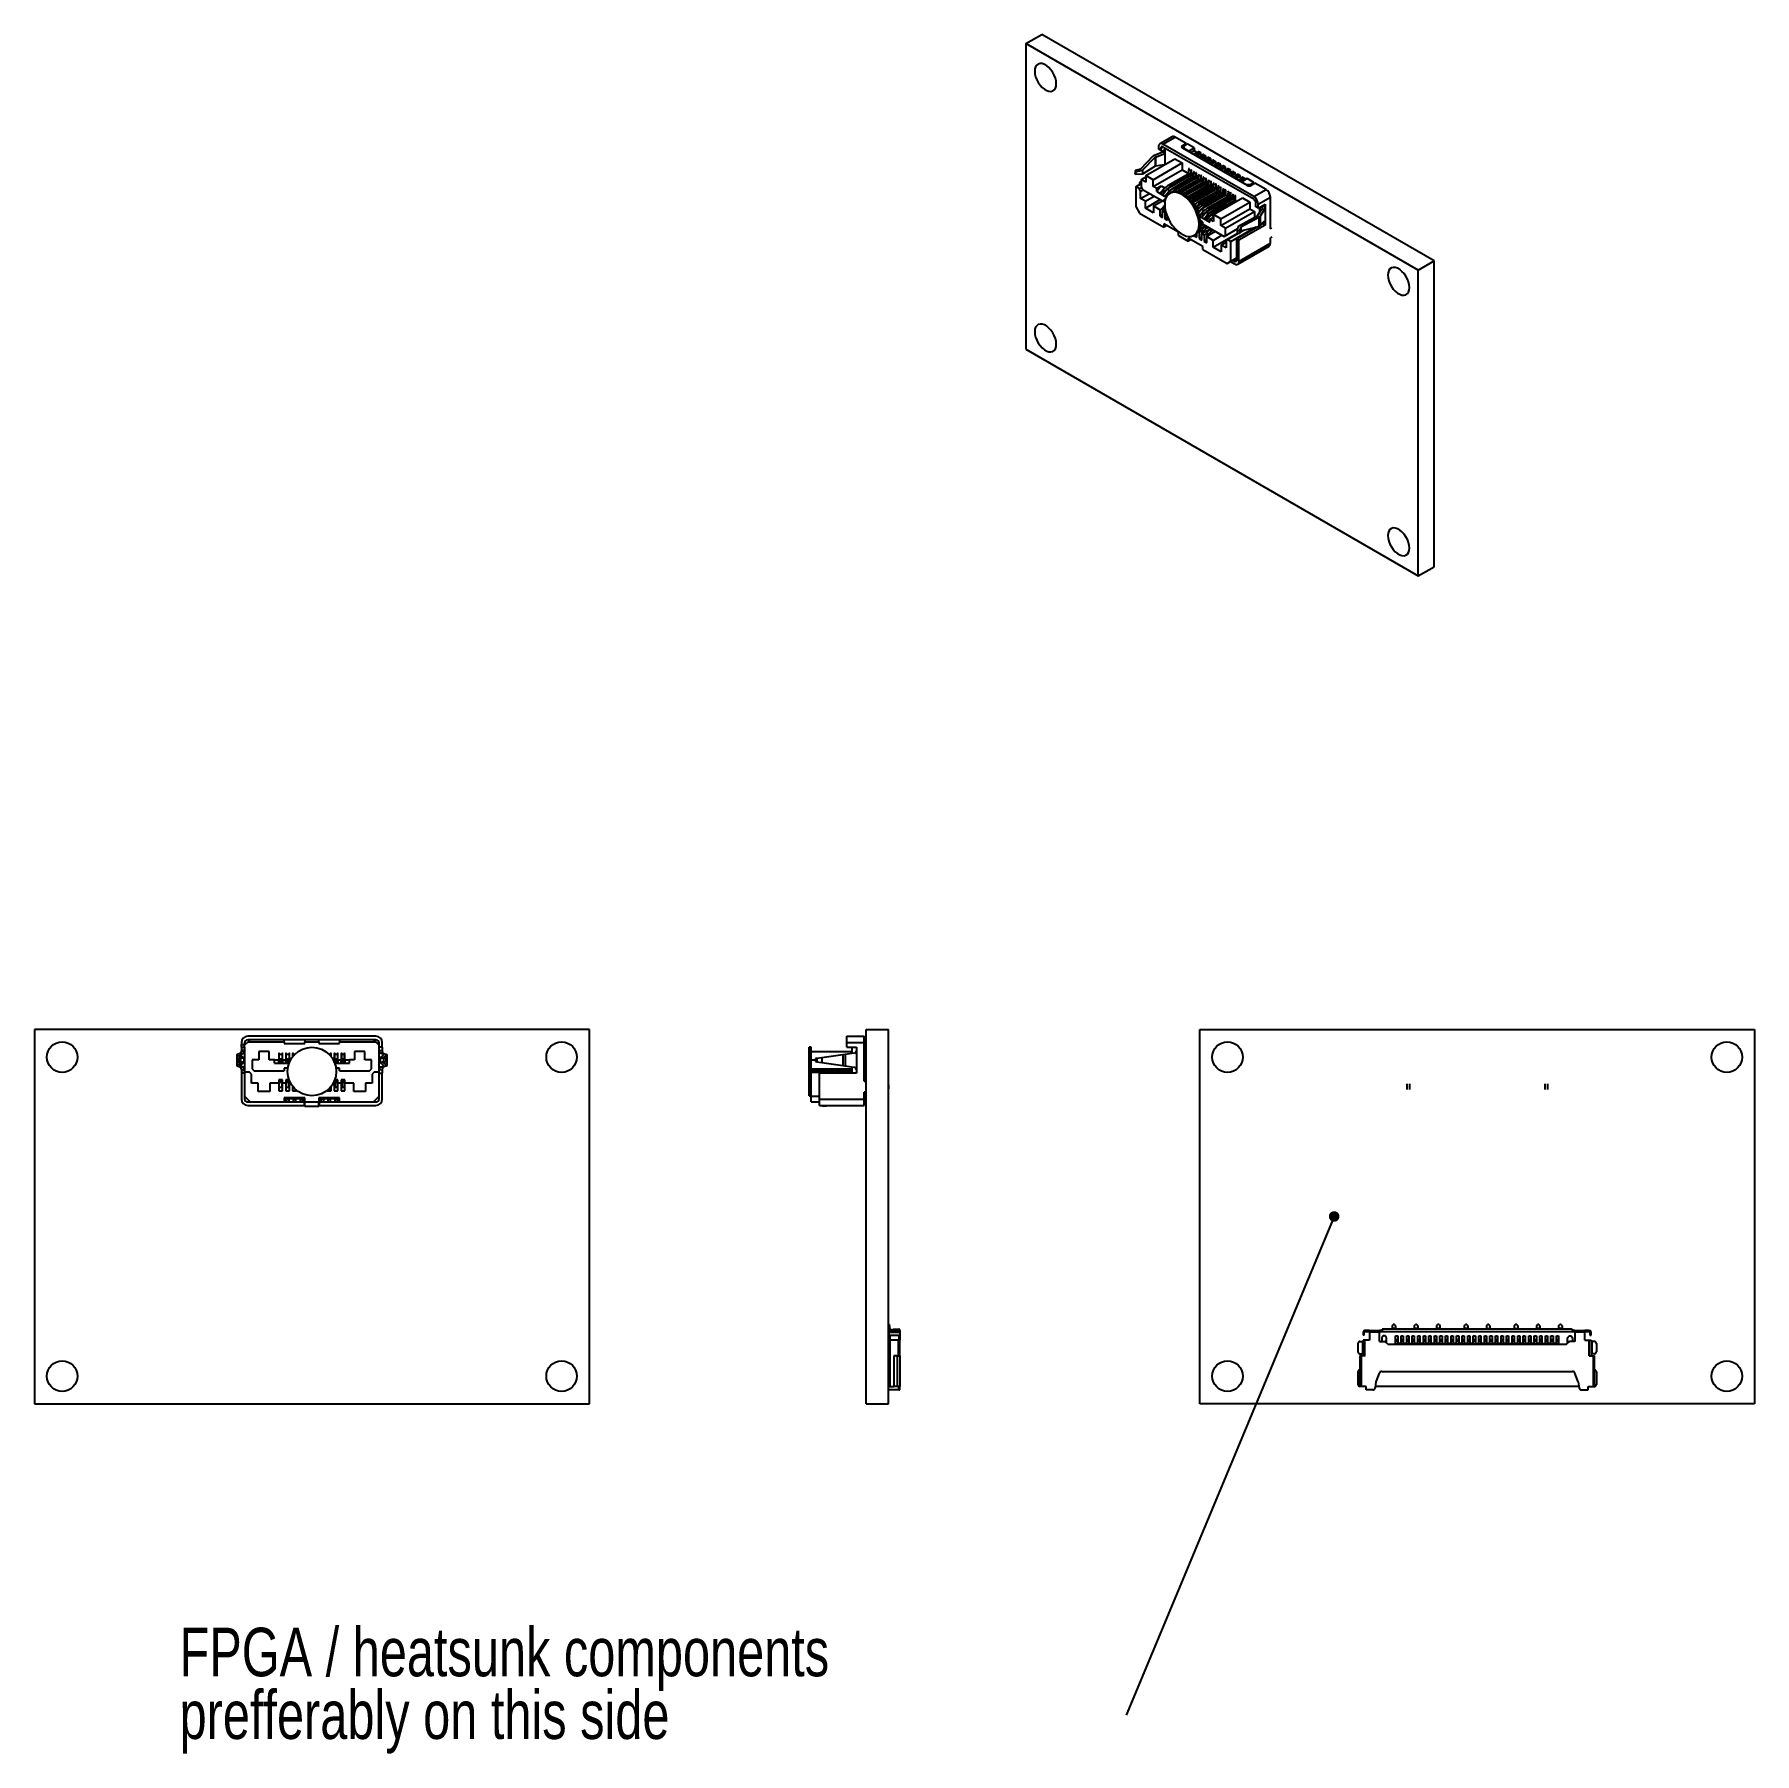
# Model space of a CAD drawing. Header units: millimetres. Extents: x 43 to 167, y 113 to 237.
import ezdxf

# ---------------------------------------------------------------- set-up
doc = ezdxf.new("R2010")
doc.units = ezdxf.units.MM
doc.styles.add('SLDTEXTSTYLE0', font='TXT', dxfattribs={"width": 0.75})
doc.dimstyles.new('SLDDIMSTYLE0', dxfattribs={"dimtxt": 0.18, "dimasz": 0.762, "dimexe": 0, "dimexo": 0.0625, "dimgap": 0, "dimtad": 0, "dimtih": 1, "dimtoh": 1, "dimdec": 0, "dimrnd": 1e-09, "dimzin": 0, "dimdsep": 46, "dimtxsty": 'Standard', "dimblk1": 'DOT', "dimblk2": 'DOT', "dimsah": 1, "dimcen": 0.09, "dimadec": 0, "dimazin": 0, "dimtfac": 0.762, "dimtdec": 0, "dimtofl": 0, "dimtmove": 0, "dimatfit": 3, "dimldrblk": 'DOT', "dimfxl": 1, "dimfrac": 2, "dimtolj": 1, "dimtzin": 0, "dimarcsym": 0})

# ---------------------------------------------------------------- blocks, each defined once
blk = doc.blocks.new('SW_NOTE_0')
at = {"color": 0, "linetype": 'Continuous', "lineweight": 0, "char_height": 3.5, "attachment_point": 1, "style": 'SLDTEXTSTYLE0'}
for s, insert in [('FPGA / heatsunk components', (-68.23, 6.3)), ('prefferably on this side', (-68.23, 1.78))]:
    blk.add_mtext(s, dxfattribs=dict(at, insert=insert))
blk = doc.blocks.new('_Dot')
at = {"color": 0, "linetype": 'ByBlock', "lineweight": -2}
blk.add_line((-0.5, 0), (-1, 0), dxfattribs=at)
at = {"color": 0, "linetype": 'ByBlock', "const_width": 0.5}
blk.add_lwpolyline([(-0.25, 0, 1), (0.25, 0, 1)], format="xyb", close=True, dxfattribs=at)

msp = doc.modelspace()

# ---------------------------------------------------------------- linework, layer by layer
at = {"color": 7, "linetype": 'Continuous', "lineweight": 25}
for p, q in [((114.15, 236.11), (115.29, 236.77)), ((142.43, 219.78), (114.15, 236.11)), ((114.15, 236.11), (114.15, 214.07)), ((143.57, 220.44), (115.29, 236.77)), ((124.07, 228.3), (123.42, 228.05)), ((123.49, 227.93), (124.16, 228.18)), ((123.71, 228.67), (123.71, 228.56)), ((123.71, 228.56), (123.87, 228.47)), ((123.76, 228.47), (123.91, 228.37)), ((124.69, 229.39), (123.81, 228.88)), ((123.87, 228.56), (124.03, 228.65)), ((123.87, 228.56), (123.87, 228.47)), ((124.01, 228.38), (124.16, 228.47)), ((124.03, 228.86), (124.92, 229.37)), ((130.57, 225.08), (124.03, 228.86)), ((130.57, 224.88), (124.03, 228.65)), ((124.07, 228.3), (124.16, 228.25)), ((124.16, 228.58), (124.16, 228.47)), ((124.16, 228.58), (124.16, 228.58)), ((124.16, 228.47), (124.16, 227.38)), ((125.71, 228.91), (124.92, 229.37)), ((125.71, 228.91), (125.43, 228.74)), ((125.43, 228.74), (125.43, 228.58)), ((125.43, 228.58), (130.1, 225.89)), ((125.53, 228.6), (125.46, 228.56)), ((125.78, 228.87), (125.53, 228.72)), ((125.53, 228.72), (125.53, 228.56)), ((125.53, 228.56), (125.89, 228.36)), ((125.53, 228.56), (125.53, 228.52)), ((125.71, 228.91), (125.71, 228.83)), ((126.28, 228.58), (125.78, 228.87)), ((125.89, 228.36), (126.28, 228.58)), ((125.89, 228.36), (125.89, 228.31)), ((126.28, 228.38), (126.03, 228.23)), ((126.28, 228.58), (126.28, 228.38)), ((126.48, 228.26), (126.28, 228.38)), ((126.42, 228.2), (126.29, 228.13)), ((126.42, 228.18), (126.56, 228.1)), ((126.42, 228.05), (126.42, 228.18)), ((126.45, 228.24), (126.56, 228.3)), ((126.45, 228.24), (126.6, 228.16)), ((126.56, 228.3), (126.7, 228.22)), ((126.7, 228.22), (126.6, 228.16)), ((126.75, 228.23), (126.61, 228.31)), ((126.77, 228.09), (126.77, 228.18)), ((122.42, 227.06), (122.02, 226.96)), ((122.02, 226.96), (122.06, 226.85)), ((122.02, 226.96), (122.02, 226.76)), ((122.06, 226.85), (122.56, 226.97)), ((123.3, 227.98), (122.42, 227.06)), ((122.56, 226.97), (123.47, 227.92)), ((123.47, 227.27), (122.56, 226.69)), ((122.56, 226.97), (122.56, 226.69)), ((122.79, 226.6), (124.88, 227.8)), ((123.32, 226.29), (125.41, 227.5)), ((123.32, 225.8), (125.41, 227.01)), ((123.47, 227.92), (123.47, 227.27)), ((123.49, 227.93), (123.49, 227.28)), ((124.12, 227.36), (123.49, 227.28)), ((124.88, 227.8), (125.41, 227.5)), ((125.41, 227.5), (125.41, 227.01)), ((125.41, 227.01), (125.87, 226.74)), ((125.89, 227.02), (126.03, 226.94)), ((125.89, 226.75), (125.89, 227.02)), ((125.91, 227.09), (125.9, 227.09)), ((125.9, 227.09), (125.9, 227.07)), ((126.03, 226.94), (126.03, 226.67)), ((126.09, 226.98), (126.07, 227)), ((126.09, 226.61), (126.09, 226.98)), ((126.29, 228.13), (126.48, 228.01)), ((126.48, 228.01), (126.69, 228.14)), ((126.56, 228.1), (126.56, 228.06)), ((126.78, 228), (126.64, 227.92)), ((126.64, 227.92), (126.83, 227.81)), ((126.84, 228.05), (126.69, 228.14)), ((126.77, 227.98), (126.91, 227.89)), ((126.77, 227.85), (126.77, 227.98)), ((126.81, 228.04), (126.91, 228.1)), ((126.81, 228.04), (126.95, 227.96)), ((126.83, 227.81), (127.04, 227.93)), ((126.91, 228.1), (127.05, 228.02)), ((126.91, 227.89), (126.91, 227.86)), ((127.05, 228.02), (126.95, 227.96)), ((127.1, 228.02), (126.96, 228.1)), ((127.13, 227.8), (126.99, 227.72)), ((126.99, 227.72), (127.19, 227.61)), ((127.19, 227.85), (127.04, 227.93)), ((127.13, 227.89), (127.13, 227.98)), ((127.13, 227.77), (127.27, 227.69)), ((127.13, 227.64), (127.13, 227.77)), ((127.16, 227.83), (127.27, 227.89)), ((127.16, 227.83), (127.3, 227.75)), ((127.19, 227.61), (127.4, 227.73)), ((127.27, 227.89), (127.41, 227.81)), ((127.27, 227.69), (127.27, 227.65)), ((127.41, 227.81), (127.3, 227.75)), ((127.46, 227.82), (127.32, 227.9)), ((127.48, 227.59), (127.35, 227.51)), ((127.35, 227.51), (127.54, 227.4)), ((127.54, 227.65), (127.4, 227.73)), ((127.48, 227.68), (127.48, 227.77)), ((127.48, 227.57), (127.62, 227.49)), ((127.48, 227.44), (127.48, 227.57)), ((127.51, 227.63), (127.62, 227.69)), ((127.51, 227.63), (127.66, 227.55)), ((127.54, 227.4), (127.75, 227.53)), ((127.62, 227.69), (127.76, 227.61)), ((127.62, 227.49), (127.62, 227.45)), ((127.76, 227.61), (127.66, 227.55)), ((127.81, 227.61), (127.67, 227.7)), ((127.84, 227.39), (127.7, 227.31)), ((127.7, 227.31), (127.89, 227.2)), ((127.9, 227.44), (127.75, 227.53)), ((127.83, 227.48), (127.83, 227.57)), ((127.83, 227.36), (127.97, 227.28)), ((127.83, 227.23), (127.83, 227.36)), ((127.87, 227.43), (127.97, 227.49)), ((127.87, 227.43), (128.01, 227.34)), ((127.89, 227.2), (128.11, 227.32)), ((127.97, 227.49), (128.12, 227.4)), ((127.97, 227.28), (127.97, 227.25)), ((128.12, 227.4), (128.01, 227.34)), ((128.17, 227.41), (128.02, 227.49)), ((128.19, 227.18), (128.06, 227.1)), ((128.06, 227.1), (128.25, 226.99)), ((128.25, 227.24), (128.11, 227.32)), ((128.19, 227.27), (128.19, 227.36)), ((128.19, 227.16), (128.33, 227.08)), ((128.19, 227.03), (128.19, 227.16)), ((128.22, 227.22), (128.33, 227.28)), ((128.22, 227.22), (128.36, 227.14)), ((128.25, 226.99), (128.46, 227.12)), ((128.33, 227.28), (128.47, 227.2)), ((128.33, 227.08), (128.33, 227.04)), ((128.47, 227.2), (128.36, 227.14)), ((128.52, 227.21), (128.38, 227.29)), ((128.54, 226.98), (128.41, 226.9)), ((128.6, 227.03), (128.46, 227.12)), ((128.54, 227.07), (128.54, 227.16)), ((128.54, 226.96), (128.68, 226.87)), ((128.54, 226.82), (128.54, 226.96)), ((128.58, 227.02), (128.68, 227.08)), ((128.58, 227.02), (128.72, 226.94)), ((128.68, 227.08), (128.82, 227)), ((128.82, 227), (128.72, 226.94)), ((128.87, 227), (128.73, 227.08)), ((128.89, 226.87), (128.89, 226.96)), ((122.06, 226.67), (122.02, 226.76)), ((122.06, 226.85), (122.06, 226.67)), ((122.56, 226.69), (122.06, 226.67)), ((122.07, 225.79), (122.46, 226.02)), ((122.07, 225.79), (122.07, 224.37)), ((122.32, 225.65), (122.07, 225.79)), ((122.32, 225.65), (122.48, 225.74)), ((122.46, 226.15), (122.34, 226.08)), ((122.34, 226.08), (122.34, 225.94)), ((122.45, 226.01), (122.34, 226.08)), ((122.46, 226.3), (122.79, 226.5)), ((122.46, 226.3), (122.46, 225.77)), ((122.79, 226.11), (122.46, 226.3)), ((122.46, 225.77), (122.56, 225.59)), ((122.79, 226.6), (122.79, 226.11)), ((123.32, 226.29), (122.79, 226.6)), ((123.32, 225.8), (123.32, 226.29)), ((123.59, 225.65), (123.32, 225.8)), ((123.91, 225.84), (123.59, 225.44)), ((123.59, 225.65), (123.91, 225.84)), ((123.82, 225.32), (124.14, 225.71)), ((123.91, 225.84), (124.14, 225.71)), ((124.01, 225.55), (124.4, 225.89)), ((124.14, 225.71), (124.31, 225.81)), ((124.54, 225.81), (124.16, 225.46)), ((126.09, 226.61), (124.33, 225.6)), ((124.37, 225.34), (124.76, 225.69)), ((124.4, 225.89), (125.89, 226.75)), ((124.4, 225.89), (124.54, 225.81)), ((126.03, 226.67), (124.54, 225.81)), ((126.44, 226.41), (124.71, 225.41)), ((124.76, 225.69), (126.24, 226.54)), ((124.76, 225.69), (124.9, 225.6)), ((126.38, 226.46), (124.9, 225.6)), ((125.11, 225.48), (126.6, 226.34)), ((126.74, 226.26), (125.25, 225.4)), ((126.8, 226.21), (125.34, 225.36)), ((125.49, 225.29), (126.95, 226.13)), ((127.09, 226.05), (125.62, 225.2)), ((127.15, 226), (125.69, 225.16)), ((125.82, 225.07), (127.3, 225.93)), ((125.89, 226.75), (126.03, 226.67)), ((127.44, 225.85), (125.96, 224.99)), ((127.5, 225.8), (125.96, 224.91)), ((126.09, 226.61), (126.07, 226.63)), ((126.09, 226.61), (126.23, 226.53)), ((126.17, 224.87), (127.66, 225.73)), ((126.24, 226.81), (126.38, 226.73)), ((126.24, 226.54), (126.24, 226.81)), ((126.24, 226.54), (126.38, 226.46)), ((126.26, 226.88), (126.25, 226.89)), ((126.25, 226.89), (126.25, 226.86)), ((126.38, 226.73), (126.38, 226.46)), ((126.44, 226.78), (126.42, 226.79)), ((126.44, 226.41), (126.42, 226.42)), ((126.44, 226.41), (126.44, 226.78)), ((126.44, 226.41), (126.58, 226.33)), ((126.6, 226.61), (126.74, 226.53)), ((126.6, 226.34), (126.6, 226.61)), ((126.6, 226.34), (126.74, 226.26)), ((126.62, 226.68), (126.61, 226.68)), ((126.61, 226.68), (126.61, 226.66)), ((126.74, 226.53), (126.74, 226.26)), ((126.8, 226.57), (126.77, 226.59)), ((126.8, 226.21), (126.77, 226.22)), ((126.8, 226.21), (126.8, 226.57)), ((126.8, 226.21), (126.93, 226.13)), ((126.95, 226.4), (127.09, 226.32)), ((126.95, 226.13), (126.95, 226.4)), ((126.95, 226.13), (127.09, 226.05)), ((126.97, 226.47), (126.96, 226.48)), ((126.96, 226.48), (126.96, 226.45)), ((127.09, 226.32), (127.09, 226.05)), ((127.15, 226.37), (127.13, 226.38)), ((127.15, 226), (127.13, 226.02)), ((127.15, 226), (127.15, 226.37)), ((127.15, 226), (127.29, 225.92)), ((127.3, 226.2), (127.44, 226.12)), ((127.3, 225.93), (127.3, 226.2)), ((127.3, 225.93), (127.44, 225.85)), ((127.32, 226.27), (127.31, 226.28)), ((127.31, 226.28), (127.31, 226.25)), ((127.44, 226.12), (127.44, 225.85)), ((127.5, 226.17), (127.48, 226.18)), ((127.5, 225.8), (127.48, 225.81)), ((127.5, 225.8), (127.5, 226.17)), ((127.5, 225.8), (127.64, 225.72)), ((127.66, 226), (127.8, 225.91)), ((127.66, 225.73), (127.66, 226)), ((127.66, 225.73), (127.8, 225.65)), ((127.68, 226.07), (127.67, 226.07)), ((127.67, 226.07), (127.67, 226.05)), ((127.8, 225.91), (127.8, 225.65)), ((127.86, 225.96), (127.83, 225.98)), ((127.86, 225.59), (127.86, 225.96)), ((128.01, 225.79), (128.15, 225.71)), ((128.01, 225.52), (128.01, 225.79)), ((128.03, 225.86), (128.02, 225.87)), ((128.02, 225.87), (128.02, 225.84)), ((128.15, 225.71), (128.15, 225.44)), ((128.21, 225.76), (128.19, 225.77)), ((128.21, 225.39), (128.21, 225.76)), ((128.41, 226.9), (128.6, 226.79)), ((128.6, 226.79), (128.81, 226.91)), ((128.68, 226.87), (128.68, 226.84)), ((128.9, 226.77), (128.76, 226.7)), ((128.76, 226.7), (128.95, 226.59)), ((128.96, 226.83), (128.81, 226.91)), ((128.89, 226.75), (129.03, 226.67)), ((128.89, 226.62), (128.89, 226.75)), ((128.93, 226.81), (129.03, 226.87)), ((128.93, 226.81), (129.07, 226.73)), ((128.95, 226.59), (129.17, 226.71)), ((129.03, 226.87), (129.18, 226.79)), ((129.03, 226.67), (129.03, 226.63)), ((129.18, 226.79), (129.07, 226.73)), ((129.23, 226.8), (129.08, 226.88)), ((129.25, 226.57), (129.12, 226.49)), ((129.12, 226.49), (129.31, 226.38)), ((129.31, 226.62), (129.17, 226.71)), ((129.25, 226.66), (129.25, 226.75)), ((129.25, 226.55), (129.39, 226.47)), ((129.25, 226.42), (129.25, 226.55)), ((129.28, 226.61), (129.39, 226.67)), ((129.28, 226.61), (129.42, 226.53)), ((129.31, 226.38), (129.52, 226.5)), ((129.39, 226.67), (129.53, 226.59)), ((129.39, 226.47), (129.39, 226.43)), ((129.53, 226.59), (129.42, 226.53)), ((129.58, 226.59), (129.44, 226.67)), ((129.61, 226.37), (129.47, 226.29)), ((129.47, 226.29), (129.66, 226.18)), ((129.66, 226.42), (129.52, 226.5)), ((129.6, 226.46), (129.6, 226.55)), ((129.6, 226.34), (129.74, 226.26)), ((129.6, 226.21), (129.6, 226.34)), ((129.64, 226.4), (129.74, 226.47)), ((129.64, 226.4), (129.78, 226.32)), ((129.66, 226.18), (129.87, 226.3)), ((130.1, 226.38), (129.71, 226.15)), ((129.71, 226.15), (130.06, 225.95)), ((129.71, 226.15), (129.71, 226.11)), ((129.74, 226.47), (129.88, 226.38)), ((129.74, 226.22), (129.74, 226.26)), ((129.78, 226.32), (129.88, 226.38)), ((129.93, 226.39), (129.79, 226.47)), ((129.92, 226.27), (129.87, 226.3)), ((129.95, 226.34), (129.95, 226.29)), ((130.06, 225.95), (130.06, 225.91)), ((130.06, 225.95), (130.34, 225.95)), ((130.59, 226.09), (130.1, 226.38)), ((130.34, 225.95), (130.59, 226.09)), ((130.34, 225.95), (130.34, 225.87)), ((130.38, 225.89), (130.66, 226.05)), ((130.59, 226.09), (130.59, 226.01)), ((131.46, 225.59), (130.66, 226.05)), ((122.42, 225.47), (122.32, 225.65)), ((122.42, 225.47), (122.6, 225.57)), ((122.42, 224.93), (122.42, 225.47)), ((122.42, 224.93), (123.06, 225.3)), ((122.77, 224.74), (122.42, 224.93)), ((122.56, 225.59), (124.09, 224.71)), ((122.77, 224.74), (123.4, 225.1)), ((122.77, 224.25), (123.83, 224.86)), ((122.77, 224.25), (122.77, 224.74)), ((123.35, 224.4), (123.99, 224.77)), ((123.59, 225.44), (123.59, 225.65)), ((123.59, 225.44), (124.27, 225.04)), ((124.01, 225.43), (123.82, 225.32)), ((124.01, 225.21), (123.82, 225.32)), ((124.33, 225.6), (124.01, 225.21)), ((124.01, 225.55), (124.16, 225.46)), ((124.01, 225.4), (124.01, 225.55)), ((124.01, 224.29), (124.16, 224.47)), ((124.19, 224.81), (124.09, 224.87)), ((124.09, 224.87), (124.09, 224.71)), ((124.18, 224.76), (124.09, 224.71)), ((124.16, 225.46), (124.16, 225.39)), ((124.17, 225.11), (124.49, 225.5)), ((124.37, 225.22), (124.17, 225.11)), ((124.28, 225.05), (124.17, 225.11)), ((124.33, 225.6), (124.49, 225.5)), ((124.37, 225.34), (124.47, 225.28)), ((124.37, 225.2), (124.37, 225.34)), ((124.49, 225.5), (124.66, 225.6)), ((124.62, 225.37), (124.52, 225.31)), ((124.9, 225.6), (124.65, 225.38)), ((125.07, 225.44), (125.11, 225.48)), ((125.11, 225.48), (125.25, 225.4)), ((125.25, 225.4), (125.25, 225.4)), ((125.8, 225.06), (125.82, 225.07)), ((125.82, 225.07), (125.96, 224.99)), ((125.96, 224.99), (125.92, 224.96)), ((126.08, 224.78), (126.17, 224.87)), ((126.08, 224.79), (126.08, 224.79)), ((126.17, 224.87), (126.31, 224.79)), ((126.31, 224.79), (126.17, 224.66)), ((127.86, 225.59), (126.19, 224.63)), ((126.29, 224.5), (126.43, 224.58)), ((127.8, 225.65), (126.31, 224.79)), ((126.31, 224.47), (126.52, 224.67)), ((126.67, 224.58), (126.39, 224.34)), ((128.21, 225.39), (126.45, 224.37)), ((126.5, 224.12), (126.88, 224.46)), ((126.52, 224.67), (128.01, 225.52)), ((126.52, 224.67), (126.67, 224.58)), ((128.15, 225.44), (126.67, 224.58)), ((128.56, 225.19), (126.8, 224.17)), ((126.88, 224.46), (128.36, 225.32)), ((126.88, 224.46), (127.02, 224.38)), ((128.5, 225.24), (127.02, 224.38)), ((128.92, 224.98), (127.15, 223.96)), ((127.23, 224.26), (128.72, 225.11)), ((128.86, 225.03), (127.37, 224.18)), ((129.27, 224.78), (127.51, 223.76)), ((127.59, 224.05), (129.07, 224.91)), ((127.67, 223.78), (129.76, 224.99)), ((127.73, 223.97), (129.21, 224.83)), ((127.86, 225.59), (127.83, 225.61)), ((127.86, 225.59), (128, 225.51)), ((128.01, 225.52), (128.15, 225.44)), ((128.21, 225.39), (128.19, 225.4)), ((128.2, 223.48), (130.29, 224.68)), ((128.21, 225.39), (128.35, 225.31)), ((128.36, 225.59), (128.5, 225.51)), ((128.36, 225.32), (128.36, 225.59)), ((128.36, 225.32), (128.5, 225.24)), ((128.38, 225.66), (128.37, 225.66)), ((128.37, 225.66), (128.37, 225.64)), ((128.5, 225.51), (128.5, 225.24)), ((128.56, 225.55), (128.54, 225.57)), ((128.56, 225.19), (128.54, 225.2)), ((128.56, 225.19), (128.56, 225.55)), ((128.56, 225.19), (128.7, 225.11)), ((128.72, 225.38), (128.86, 225.3)), ((128.72, 225.11), (128.72, 225.38)), ((128.72, 225.11), (128.86, 225.03)), ((128.74, 225.45), (128.73, 225.46)), ((128.73, 225.46), (128.73, 225.43)), ((128.86, 225.3), (128.86, 225.03)), ((128.92, 225.35), (128.89, 225.36)), ((128.92, 224.98), (128.89, 225)), ((128.92, 224.98), (128.92, 225.35)), ((128.92, 224.98), (129.06, 224.9)), ((129.07, 225.18), (129.21, 225.1)), ((129.07, 224.91), (129.07, 225.18)), ((129.07, 224.91), (129.21, 224.83)), ((129.09, 225.25), (129.08, 225.26)), ((129.08, 225.26), (129.08, 225.23)), ((129.21, 224.83), (129.21, 225.1)), ((129.27, 225.15), (129.25, 225.16)), ((129.27, 224.78), (129.25, 224.79)), ((129.27, 224.78), (129.27, 225.15)), ((129.27, 224.78), (129.34, 224.74)), ((129.76, 224.99), (130.29, 224.68)), ((130.29, 224.68), (130.29, 224.19)), ((130.57, 225.08), (131.46, 225.59)), ((130.73, 224.34), (130.73, 224.6)), ((130.89, 224.53), (131.77, 225.04)), ((130.89, 224.25), (131.39, 224.54)), ((130.89, 224.25), (130.89, 224.53)), ((131.23, 224.45), (131.23, 224.42)), ((131.39, 224.54), (131.39, 224.33)), ((131.77, 222.76), (131.77, 225.04)), ((122.07, 224.37), (122.35, 223.88)), ((122.35, 223.88), (124.09, 222.88)), ((123.35, 223.91), (122.77, 224.25)), ((123.35, 224.4), (123.35, 223.91)), ((123.81, 224.13), (123.35, 224.4)), ((123.81, 224.13), (124.01, 224.25)), ((123.81, 224.13), (123.81, 223.68)), ((124, 223.79), (123.81, 223.68)), ((123.81, 223.68), (124, 223.57)), ((124.19, 224.13), (124, 224.02)), ((124, 223.57), (124, 224.02)), ((124.17, 223.93), (124, 224.02)), ((124.01, 224.29), (124.16, 224.21)), ((124.01, 224.03), (124.01, 224.29)), ((124.16, 224.21), (124.18, 224.23)), ((124.16, 224.11), (124.16, 224.21)), ((124.17, 223.93), (124.23, 223.97)), ((124.17, 223.93), (124.17, 223.48)), ((124.36, 223.59), (124.17, 223.48)), ((124.17, 223.48), (124.36, 223.37)), ((124.36, 223.37), (124.36, 223.61)), ((124.52, 223.28), (124.52, 223.28)), ((124.52, 223.28), (124.53, 223.27)), ((124.52, 223.28), (124.52, 223.28)), ((126.45, 224.37), (126.4, 224.31)), ((126.45, 224.37), (126.61, 224.28)), ((126.49, 224.13), (126.61, 224.28)), ((126.5, 224.11), (126.63, 224.03)), ((126.8, 224.17), (126.59, 223.9)), ((126.61, 224.28), (126.79, 224.38)), ((127.02, 224.38), (126.63, 224.03)), ((126.63, 224.03), (126.63, 223.96)), ((126.66, 223.69), (126.96, 224.07)), ((126.84, 223.8), (126.66, 223.69)), ((126.84, 223.57), (126.66, 223.68)), ((126.66, 223.66), (127.41, 223.23)), ((126.91, 223.24), (126.72, 223.35)), ((126.9, 223.25), (126.74, 223.15)), ((126.91, 223.22), (126.74, 223.12)), ((126.8, 224.17), (126.96, 224.07)), ((126.84, 223.91), (127.23, 224.26)), ((127.15, 223.96), (126.84, 223.57)), ((126.84, 223.91), (126.98, 223.83)), ((126.84, 223.77), (126.84, 223.91)), ((126.91, 223.08), (126.91, 223.24)), ((126.96, 224.07), (127.14, 224.18)), ((127.37, 224.18), (126.98, 223.83)), ((126.98, 223.83), (126.98, 223.75)), ((127, 223.48), (127.32, 223.87)), ((127.2, 223.59), (127, 223.48)), ((127.19, 223.37), (127, 223.48)), ((127.15, 223.96), (127.32, 223.87)), ((127.51, 223.76), (127.19, 223.37)), ((127.2, 223.71), (127.59, 224.05)), ((127.2, 223.71), (127.34, 223.63)), ((127.2, 223.56), (127.2, 223.71)), ((127.23, 224.26), (127.37, 224.18)), ((127.32, 223.87), (127.49, 223.97)), ((127.34, 223.63), (127.73, 223.97)), ((127.34, 223.55), (127.34, 223.63)), ((127.41, 223.44), (127.67, 223.6)), ((127.41, 223.23), (127.41, 223.44)), ((127.67, 223.29), (127.41, 223.44)), ((127.51, 223.76), (127.67, 223.66)), ((127.59, 224.05), (127.73, 223.97)), ((127.67, 223.78), (127.67, 223.29)), ((128.2, 223.48), (127.67, 223.78)), ((128.2, 222.99), (130.29, 224.19)), ((128.2, 222.99), (128.2, 223.48)), ((128.54, 222.79), (130.63, 224)), ((129.5, 222.96), (130.82, 223.68)), ((130.93, 223.57), (129.64, 222.88)), ((130.29, 224.19), (130.63, 224)), ((130.63, 224), (130.63, 223.57)), ((130.89, 224.25), (130.73, 224.34)), ((130.84, 223.69), (131.16, 224.2)), ((130.93, 223.57), (130.93, 222.93)), ((131.01, 223.97), (131.01, 224.32)), ((131.32, 224.11), (131.03, 223.66)), ((131.03, 223.66), (131.03, 222.98)), ((131.03, 222.98), (131.31, 223.27)), ((131.32, 224.11), (131.16, 224.2)), ((131.39, 224.33), (131.23, 224.42)), ((131.39, 223.2), (131.3, 223.25)), ((131.39, 224.33), (131.39, 223.2)), ((125.15, 222.5), (124.09, 223.11)), ((124.09, 223.11), (124.09, 222.88)), ((124.28, 223), (124.09, 222.88)), ((125.15, 222.27), (125.15, 222.5)), ((125.15, 222.27), (125.85, 221.86)), ((126.91, 221.48), (125.85, 222.09)), ((125.85, 222.09), (125.85, 221.86)), ((126.05, 221.97), (125.85, 221.86)), ((126.27, 222.28), (126.37, 222.34)), ((126.48, 222.36), (126.29, 222.25)), ((126.29, 222.29), (126.29, 222.25)), ((126.29, 222.25), (126.48, 222.14)), ((126.48, 222.14), (126.48, 222.41)), ((126.64, 222.5), (126.58, 222.53)), ((126.64, 222.5), (126.84, 222.62)), ((126.64, 222.5), (126.64, 222.05)), ((126.83, 222.16), (126.64, 222.05)), ((126.64, 222.05), (126.83, 221.94)), ((127.12, 222.96), (126.67, 222.7)), ((126.72, 222.88), (126.81, 223)), ((126.73, 223.04), (126.81, 223)), ((126.81, 223), (126.93, 223.07)), ((127.47, 222.76), (126.83, 222.39)), ((126.83, 221.94), (126.83, 222.39)), ((126.99, 222.3), (126.83, 222.39)), ((127.02, 222.88), (126.84, 222.66)), ((126.84, 222.66), (126.98, 222.58)), ((126.84, 222.66), (126.84, 222.4)), ((126.91, 223.08), (128.43, 222.2)), ((126.98, 222.58), (127.16, 222.8)), ((126.98, 222.48), (126.98, 222.58)), ((126.99, 222.3), (127.2, 222.41)), ((126.99, 222.3), (126.99, 221.85)), ((127.14, 222.95), (127.02, 222.88)), ((127.02, 222.88), (127.16, 222.8)), ((127.16, 222.8), (127.28, 222.87)), ((127.82, 222.55), (127.19, 222.19)), ((127.19, 221.74), (127.19, 222.19)), ((127.65, 221.92), (127.19, 222.19)), ((127.37, 222.67), (127.2, 222.45)), ((127.2, 222.45), (127.34, 222.37)), ((127.2, 222.45), (127.2, 222.19)), ((127.34, 222.37), (127.51, 222.59)), ((127.34, 222.27), (127.34, 222.37)), ((127.49, 222.74), (127.37, 222.67)), ((127.37, 222.67), (127.51, 222.59)), ((127.51, 222.59), (127.63, 222.66)), ((127.65, 221.43), (129.4, 222.44)), ((127.65, 221.92), (128.28, 222.29)), ((128.54, 222.79), (128.2, 222.99)), ((128.43, 222.2), (129.43, 222.78)), ((128.43, 222.2), (128.54, 222.26)), ((128.54, 222.26), (128.54, 222.79)), ((128.54, 222.26), (129.43, 222.78)), ((128.68, 221.98), (128.58, 221.91)), ((128.68, 221.98), (129.47, 222.43)), ((128.93, 221.83), (128.68, 221.98)), ((128.93, 221.83), (130.76, 222.89)), ((130.91, 222.93), (129.35, 222.03)), ((129.35, 220.66), (129.35, 222.03)), ((129.35, 222.03), (129.51, 221.94)), ((129.38, 222.63), (129.5, 222.96)), ((129.54, 222.61), (129.38, 222.63)), ((129.38, 222.63), (129.38, 222.45)), ((129.38, 222.45), (129.54, 222.41)), ((131.39, 223.02), (129.51, 221.94)), ((129.64, 222.88), (129.54, 222.61)), ((129.54, 222.61), (129.54, 222.41)), ((129.54, 222.41), (129.64, 222.6)), ((129.59, 222.5), (129.87, 222.66)), ((129.63, 222.58), (129.7, 222.62)), ((129.64, 222.6), (130.93, 222.93)), ((129.64, 222.88), (129.64, 222.6)), ((129.74, 222.63), (129.78, 222.61)), ((131.23, 223.11), (131.06, 223.01)), ((131.23, 223.18), (131.23, 223.11)), ((131.39, 223.02), (131.23, 223.11)), ((131.39, 223.2), (131.39, 223.02)), ((131.77, 222.76), (131.88, 222.82)), ((131.88, 222.17), (131.77, 222.11)), ((131.77, 221.71), (131.77, 222.11)), ((126.91, 221.25), (126.91, 221.48)), ((126.91, 221.25), (128.65, 220.25)), ((127.19, 221.96), (126.99, 221.85)), ((126.99, 221.85), (127.19, 221.74)), ((127.65, 221.43), (127.65, 221.92)), ((128.23, 221.09), (127.65, 221.43)), ((128.23, 221.58), (128.58, 221.78)), ((128.23, 221.58), (128.23, 221.09)), ((128.58, 221.38), (128.23, 221.58)), ((128.58, 221.91), (128.58, 221.38)), ((128.93, 220.41), (128.93, 221.83)), ((129.42, 220.2), (131.68, 221.5)), ((129.51, 220.4), (129.51, 221.94)), ((129.51, 220.4), (131.77, 221.71)), ((128.65, 220.25), (129.07, 220.49)), ((128.65, 220.25), (128.93, 220.41)), ((128.89, 220.39), (129.19, 220.22)), ((128.93, 220.41), (129.35, 220.66)), ((129.07, 220.49), (129.35, 220.66)), ((129.07, 220.49), (129.19, 220.42)), ((129.19, 220.42), (129.35, 220.51)), ((129.35, 220.51), (129.35, 220.66)), ((142.43, 219.78), (143.57, 220.44)), ((142.43, 197.74), (142.43, 219.78)), ((143.57, 198.39), (143.57, 220.44)), ((114.15, 214.07), (142.43, 197.74)), ((142.43, 197.74), (143.57, 198.39)), ((42.68, 165.04), (42.68, 138.04)), ((82.68, 165.04), (42.68, 165.04)), ((82.68, 138.04), (82.68, 165.04)), ((102.63, 138.04), (102.63, 165.04)), ((102.63, 165.04), (104.24, 165.04)), ((104.24, 138.04), (104.24, 165.04)), ((126.68, 165.04), (166.68, 165.04)), ((126.68, 138.04), (126.68, 165.04)), ((166.68, 165.04), (166.68, 138.04)), ((57.6, 164.09), (57.6, 163.95)), ((57.6, 163.95), (57.83, 163.95)), ((57.6, 163.75), (57.6, 163.95)), ((57.6, 163.75), (57.83, 163.75)), ((57.6, 163.75), (57.6, 163.55)), ((58.08, 164.14), (57.83, 163.89)), ((57.83, 164.06), (57.83, 163.95)), ((57.83, 163.75), (57.83, 163.95)), ((57.83, 163.75), (57.83, 161.95)), ((67.3, 164.54), (58.05, 164.54)), ((67.3, 164.29), (58.05, 164.29)), ((58.23, 164.29), (58.08, 164.14)), ((58.08, 164.14), (60.68, 164.14)), ((60.68, 164.14), (60.68, 164.29)), ((60.68, 164.14), (60.68, 164.01)), ((60.68, 164.01), (62.18, 164.01)), ((62.18, 164.29), (62.18, 164.14)), ((62.18, 164.01), (62.18, 164.14)), ((62.18, 164.14), (63.18, 164.14)), ((63.18, 164.14), (63.18, 164.29)), ((63.18, 164.14), (63.18, 164.01)), ((63.18, 164.01), (64.68, 164.01)), ((64.68, 164.29), (64.68, 164.14)), ((64.68, 164.01), (64.68, 164.14)), ((64.68, 164.14), (67.28, 164.14)), ((67.28, 164.14), (67.13, 164.29)), ((67.53, 163.89), (67.28, 164.14)), ((67.53, 163.75), (67.53, 164.06)), ((67.75, 163.75), (67.53, 163.75)), ((67.53, 161.95), (67.53, 163.75)), ((67.75, 163.75), (67.75, 164.09)), ((67.75, 163.75), (67.75, 163.5)), ((98.68, 163.75), (98.53, 163.75)), ((98.53, 160.25), (98.53, 163.75)), ((98.68, 163.45), (98.68, 163.75)), ((101.23, 164.54), (102.48, 164.54)), ((101.23, 164.09), (101.23, 164.54)), ((101.23, 164.09), (102.48, 164.09)), ((101.23, 163.75), (101.23, 164.09)), ((101.23, 163.75), (101.93, 163.75)), ((101.63, 163.31), (101.63, 163.75)), ((101.93, 163.75), (101.93, 163.5)), ((102.48, 164.09), (102.48, 164.54)), ((102.48, 164.35), (102.53, 164.35)), ((102.48, 161.3), (102.48, 164.09)), ((57.28, 163.22), (57.28, 162.42)), ((57.28, 163.21), (57.57, 162.99)), ((57.28, 163.21), (57.28, 162.43)), ((57.57, 162.65), (57.28, 162.43)), ((57.55, 163.33), (57.29, 163.23)), ((57.57, 162.99), (57.36, 162.94)), ((57.36, 162.94), (57.5, 162.93)), ((57.36, 162.94), (57.36, 162.7)), ((57.5, 162.71), (57.36, 162.7)), ((57.36, 162.7), (57.57, 162.65)), ((57.48, 163.22), (57.77, 163.33)), ((57.77, 162.99), (57.48, 163.22)), ((57.48, 163.22), (57.48, 163.22)), ((57.48, 162.42), (57.77, 162.65)), ((57.5, 162.93), (57.77, 162.99)), ((57.5, 162.93), (57.5, 162.71)), ((57.77, 162.65), (57.5, 162.71)), ((57.55, 163.33), (57.77, 163.33)), ((57.6, 163.55), (57.83, 163.55)), ((57.6, 163.55), (57.6, 163.5)), ((57.6, 163.5), (57.83, 163.5)), ((57.77, 162.99), (57.77, 162.65)), ((58.38, 162.85), (58.38, 162.2)), ((58.85, 162.85), (58.38, 162.85)), ((58.85, 163.45), (58.85, 162.85)), ((59.6, 163.45), (58.85, 163.45)), ((59.6, 162.85), (59.6, 163.45)), ((59.98, 162.85), (59.6, 162.85)), ((59.98, 162.59), (59.98, 162.85)), ((59.98, 162.85), (60.29, 162.85)), ((59.98, 162.59), (61.03, 162.59)), ((60.33, 163.3), (60.29, 163.3)), ((60.29, 163.3), (60.29, 162.85)), ((60.29, 162.59), (60.29, 162.85)), ((60.33, 162.85), (60.29, 162.85)), ((60.56, 162.59), (60.29, 162.59)), ((60.33, 163.25), (60.33, 163.34)), ((60.33, 163.25), (60.53, 163.25)), ((60.33, 162.92), (60.33, 163.25)), ((60.33, 162.92), (60.53, 162.92)), ((60.33, 162.77), (60.33, 162.92)), ((60.33, 162.59), (60.33, 162.77)), ((60.33, 162.77), (60.53, 162.77)), ((60.53, 163.34), (60.53, 163.25)), ((60.56, 163.3), (60.53, 163.3)), ((60.53, 163.25), (60.53, 162.92)), ((60.53, 162.92), (60.53, 162.77)), ((60.56, 162.85), (60.53, 162.85)), ((60.53, 162.77), (60.53, 162.59)), ((60.56, 162.85), (60.56, 163.3)), ((60.56, 162.85), (60.56, 162.59)), ((60.56, 162.85), (60.79, 162.85)), ((60.83, 163.3), (60.79, 163.3)), ((60.79, 163.3), (60.79, 162.85)), ((60.79, 162.59), (60.79, 162.85)), ((60.83, 162.85), (60.79, 162.85)), ((61.03, 162.59), (60.79, 162.59)), ((60.83, 163.25), (60.83, 163.34)), ((60.83, 163.25), (61.03, 163.25)), ((60.83, 162.92), (60.83, 163.25)), ((60.83, 162.92), (61.03, 162.92)), ((60.83, 162.77), (60.83, 162.92)), ((60.83, 162.77), (61.03, 162.77)), ((60.83, 162.59), (60.83, 162.77)), ((61.03, 163.34), (61.03, 163.25)), ((61.06, 163.3), (61.03, 163.3)), ((61.03, 163.25), (61.03, 162.92)), ((61.03, 162.92), (61.03, 162.77)), ((61.06, 162.85), (61.03, 162.85)), ((61.03, 162.77), (61.03, 162.59)), ((61.06, 162.85), (61.06, 163.3)), ((61.06, 162.85), (61.06, 162.67)), ((61.06, 162.85), (61.15, 162.85)), ((61.33, 163.3), (61.29, 163.3)), ((61.29, 163.3), (61.29, 163.07)), ((61.33, 163.25), (61.33, 163.34)), ((61.33, 163.11), (61.33, 163.25)), ((61.33, 163.25), (61.45, 163.25)), ((61.53, 163.34), (61.53, 163.32)), ((63.83, 163.32), (63.83, 163.34)), ((63.9, 163.25), (64.03, 163.25)), ((64.03, 163.34), (64.03, 163.25)), ((64.06, 163.3), (64.03, 163.3)), ((64.03, 163.25), (64.03, 163.11)), ((64.06, 163.07), (64.06, 163.3)), ((64.21, 162.85), (64.29, 162.85)), ((64.33, 163.3), (64.29, 163.3)), ((64.29, 163.3), (64.29, 162.85)), ((64.29, 162.67), (64.29, 162.85)), ((64.33, 162.85), (64.29, 162.85)), ((64.32, 162.59), (65.38, 162.59)), ((64.56, 162.59), (64.32, 162.59)), ((64.33, 163.25), (64.33, 163.34)), ((64.33, 163.25), (64.53, 163.25)), ((64.33, 162.92), (64.33, 163.25)), ((64.33, 162.92), (64.53, 162.92)), ((64.33, 162.77), (64.33, 162.92)), ((64.33, 162.77), (64.53, 162.77)), ((64.33, 162.59), (64.33, 162.77)), ((64.53, 163.34), (64.53, 163.25)), ((64.56, 163.3), (64.53, 163.3)), ((64.53, 163.25), (64.53, 162.92)), ((64.53, 162.92), (64.53, 162.77)), ((64.56, 162.85), (64.53, 162.85)), ((64.53, 162.77), (64.53, 162.59)), ((64.56, 162.85), (64.56, 163.3)), ((64.56, 162.85), (64.56, 162.59)), ((64.56, 162.85), (64.79, 162.85)), ((64.83, 163.3), (64.79, 163.3)), ((64.79, 163.3), (64.79, 162.85)), ((64.79, 162.59), (64.79, 162.85)), ((64.83, 162.85), (64.79, 162.85)), ((65.06, 162.59), (64.79, 162.59)), ((64.83, 163.25), (64.83, 163.34)), ((64.83, 163.25), (65.03, 163.25)), ((64.83, 162.92), (64.83, 163.25)), ((64.83, 162.92), (65.03, 162.92)), ((64.83, 162.77), (64.83, 162.92)), ((64.83, 162.77), (65.03, 162.77)), ((64.83, 162.59), (64.83, 162.77)), ((65.03, 163.25), (65.03, 163.34)), ((65.06, 163.3), (65.03, 163.3)), ((65.03, 162.92), (65.03, 163.25)), ((65.03, 162.77), (65.03, 162.92)), ((65.06, 162.85), (65.03, 162.85)), ((65.03, 162.59), (65.03, 162.77)), ((65.06, 162.85), (65.06, 163.3)), ((65.06, 162.85), (65.06, 162.59)), ((65.06, 162.85), (65.38, 162.85)), ((65.38, 162.59), (65.38, 162.85)), ((65.75, 162.85), (65.38, 162.85)), ((65.75, 163.45), (65.75, 162.85)), ((66.5, 163.45), (65.75, 163.45)), ((66.5, 162.85), (66.5, 163.45)), ((66.98, 162.85), (66.5, 162.85)), ((66.98, 162.2), (66.98, 162.85)), ((67.75, 163.5), (67.53, 163.5)), ((67.87, 163.22), (67.58, 163.33)), ((67.81, 163.33), (67.58, 163.33)), ((67.59, 162.99), (67.87, 163.22)), ((67.59, 162.99), (67.59, 162.65)), ((67.85, 162.93), (67.59, 162.99)), ((67.59, 162.65), (67.85, 162.71)), ((67.87, 162.42), (67.59, 162.65)), ((68.07, 163.21), (67.79, 162.99)), ((67.79, 162.99), (68, 162.94)), ((68, 162.7), (67.79, 162.65)), ((67.79, 162.65), (68.07, 162.43)), ((67.81, 163.33), (68.06, 163.23)), ((68, 162.94), (67.85, 162.93)), ((67.85, 162.93), (67.85, 162.71)), ((67.85, 162.71), (68, 162.7)), ((67.87, 163.22), (67.87, 163.22)), ((68, 162.94), (68, 162.7)), ((68.07, 163.21), (68.07, 162.43)), ((68.08, 162.42), (68.08, 163.22)), ((98.68, 163.45), (101.63, 163.45)), ((98.68, 162.85), (98.68, 163.45)), ((98.68, 162.2), (98.68, 162.85)), ((98.68, 162.85), (98.99, 162.85)), ((99.07, 162.94), (98.99, 162.93)), ((98.99, 162.93), (98.99, 162.71)), ((98.99, 162.71), (99.07, 162.7)), ((99.43, 162.99), (99.07, 162.94)), ((99.07, 162.94), (99.07, 162.7)), ((99.07, 162.7), (99.43, 162.65)), ((100.96, 163.21), (99.43, 162.99)), ((99.43, 162.99), (99.43, 162.65)), ((99.43, 162.65), (100.96, 162.43)), ((101.11, 163.23), (100.96, 163.21)), ((100.96, 163.21), (100.96, 162.43)), ((101.78, 163.33), (101.11, 163.23)), ((101.11, 163.23), (101.11, 162.41)), ((101.93, 163.5), (101.93, 162.12)), ((102.63, 163.56), (102.48, 163.56)), ((102.48, 163.01), (102.63, 163.01)), ((102.48, 162.79), (102.63, 162.79)), ((57.29, 162.41), (57.54, 162.31)), ((57.76, 162.31), (57.48, 162.42)), ((57.48, 162.42), (57.48, 162.42)), ((57.54, 162.31), (57.76, 162.31)), ((57.6, 162.12), (57.83, 162.12)), ((57.6, 162.12), (57.6, 162.09)), ((57.6, 162.09), (57.83, 162.09)), ((57.6, 162.09), (57.6, 161.89)), ((57.6, 161.89), (57.6, 160.01)), ((57.83, 161.89), (57.6, 161.89)), ((57.83, 161.95), (57.83, 160.21)), ((58.18, 161.95), (57.83, 161.95)), ((58.33, 161.8), (58.18, 161.95)), ((58.33, 161.15), (58.33, 161.8)), ((58.38, 162.2), (58.53, 162.05)), ((58.53, 162.05), (60.68, 162.05)), ((60.56, 161.4), (60.29, 161.4)), ((60.29, 161.4), (60.29, 161.15)), ((60.33, 161.38), (60.33, 161.4)), ((60.33, 161.24), (60.33, 161.38)), ((60.33, 161.38), (60.53, 161.38)), ((60.33, 161.24), (60.53, 161.24)), ((60.33, 160.88), (60.33, 161.24)), ((60.53, 161.38), (60.53, 161.4)), ((60.53, 161.24), (60.53, 161.38)), ((60.53, 160.88), (60.53, 161.24)), ((60.56, 161.15), (60.56, 161.4)), ((60.94, 162.25), (60.68, 162.25)), ((60.68, 162.25), (60.68, 162.05)), ((61.03, 161.4), (60.79, 161.4)), ((60.79, 161.4), (60.79, 161.15)), ((60.83, 161.4), (60.83, 161.38)), ((60.83, 161.38), (60.83, 161.24)), ((60.83, 161.38), (61.03, 161.38)), ((60.83, 161.24), (60.83, 160.88)), ((60.83, 161.24), (61.03, 161.24)), ((61.03, 161.38), (61.03, 161.4)), ((61.03, 161.24), (61.03, 161.38)), ((61.03, 160.88), (61.03, 161.24)), ((61.06, 161.15), (61.06, 161.33)), ((64.29, 161.33), (64.29, 161.15)), ((64.56, 161.4), (64.32, 161.4)), ((64.33, 161.4), (64.33, 161.38)), ((64.33, 161.38), (64.33, 161.24)), ((64.33, 161.38), (64.53, 161.38)), ((64.33, 161.24), (64.53, 161.24)), ((64.33, 161.24), (64.33, 160.88)), ((64.68, 162.25), (64.41, 162.25)), ((64.53, 161.38), (64.53, 161.4)), ((64.53, 161.24), (64.53, 161.38)), ((64.53, 160.88), (64.53, 161.24)), ((64.56, 161.15), (64.56, 161.4)), ((64.68, 162.05), (64.68, 162.25)), ((64.68, 162.05), (66.83, 162.05)), ((65.06, 161.4), (64.79, 161.4)), ((64.79, 161.4), (64.79, 161.15)), ((64.83, 161.4), (64.83, 161.38)), ((64.83, 161.38), (65.03, 161.38)), ((64.83, 161.38), (64.83, 161.24)), ((64.83, 161.24), (65.03, 161.24)), ((64.83, 161.24), (64.83, 160.88)), ((65.03, 161.38), (65.03, 161.4)), ((65.03, 161.24), (65.03, 161.38)), ((65.03, 160.88), (65.03, 161.24)), ((65.06, 161.15), (65.06, 161.4)), ((66.83, 162.05), (66.98, 162.2)), ((67.18, 161.95), (67.03, 161.8)), ((67.03, 161.8), (67.03, 161.15)), ((67.53, 161.95), (67.18, 161.95)), ((67.75, 162.12), (67.53, 162.12)), ((67.53, 160.21), (67.53, 161.95)), ((67.53, 161.89), (67.75, 161.89)), ((67.59, 162.31), (67.87, 162.42)), ((67.82, 162.31), (67.59, 162.31)), ((67.75, 162.12), (67.75, 161.89)), ((67.75, 160.01), (67.75, 161.89)), ((68.06, 162.41), (67.82, 162.31)), ((67.87, 162.42), (67.87, 162.42)), ((98.68, 162.05), (98.68, 162.2)), ((98.68, 162.2), (101.63, 162.2)), ((98.68, 161.95), (98.68, 162.05)), ((98.68, 162.05), (101.63, 162.05)), ((98.68, 160.21), (98.68, 161.95)), ((98.68, 161.95), (101.63, 161.95)), ((99.28, 160.01), (99.28, 161.89)), ((101.93, 161.89), (99.28, 161.89)), ((100.96, 162.43), (101.11, 162.41)), ((101.11, 162.41), (101.75, 162.31)), ((101.63, 161.95), (101.63, 162.33)), ((101.93, 162.12), (101.93, 161.89)), ((102.48, 162.24), (102.63, 162.24)), ((102.48, 161.3), (102.63, 161.3)), ((57.83, 160.21), (58.23, 159.81)), ((57.83, 160.21), (57.83, 160.03)), ((58.81, 161.15), (58.33, 161.15)), ((58.81, 160.55), (58.81, 161.15)), ((59.64, 160.55), (58.81, 160.55)), ((59.64, 161.15), (59.64, 160.55)), ((60.29, 161.15), (59.64, 161.15)), ((60.29, 161.15), (60.29, 160.6)), ((60.33, 161.15), (60.29, 161.15)), ((60.29, 160.6), (60.56, 160.6)), ((60.33, 160.88), (60.53, 160.88)), ((60.56, 161.15), (60.53, 161.15)), ((60.56, 160.6), (60.56, 161.15)), ((60.79, 161.15), (60.56, 161.15)), ((62.18, 160.09), (60.68, 160.09)), ((60.68, 160.09), (60.68, 159.81)), ((60.68, 160.05), (62.18, 160.05)), ((60.79, 161.15), (60.79, 160.6)), ((60.83, 161.15), (60.79, 161.15)), ((60.79, 160.6), (61.06, 160.6)), ((60.83, 160.88), (61.03, 160.88)), ((60.83, 160), (60.83, 160.05)), ((60.83, 160), (61.03, 160)), ((60.83, 160), (60.83, 159.81)), ((61.06, 161.15), (61.03, 161.15)), ((61.03, 160.05), (61.03, 160)), ((61.03, 159.81), (61.03, 160)), ((61.06, 160.6), (61.06, 161.15)), ((61.15, 161.15), (61.06, 161.15)), ((61.29, 160.93), (61.29, 160.6)), ((61.29, 160.6), (61.56, 160.6)), ((61.33, 160.89), (61.33, 160.88)), ((61.33, 160.88), (61.33, 160.88)), ((61.33, 160), (61.33, 160.05)), ((61.33, 160), (61.53, 160)), ((61.33, 160), (61.33, 159.81)), ((61.53, 160.05), (61.53, 160)), ((61.53, 159.81), (61.53, 160)), ((61.56, 160.6), (61.56, 160.65)), ((61.83, 160), (61.83, 160.05)), ((61.83, 160), (62.03, 160)), ((61.83, 160), (61.83, 159.81)), ((62.03, 160.05), (62.03, 160)), ((62.03, 159.81), (62.03, 160)), ((62.18, 159.81), (62.18, 160.09)), ((64.68, 160.09), (63.18, 160.09)), ((63.18, 160.09), (63.18, 159.81)), ((63.18, 160.05), (64.68, 160.05)), ((63.33, 160), (63.33, 160.05)), ((63.33, 160), (63.53, 160)), ((63.33, 160), (63.33, 159.81)), ((63.53, 160.05), (63.53, 160)), ((63.53, 159.81), (63.53, 160)), ((63.79, 160.65), (63.79, 160.6)), ((63.79, 160.6), (64.06, 160.6)), ((63.83, 160), (63.83, 160.05)), ((63.83, 160), (64.03, 160)), ((63.83, 160), (63.83, 159.81)), ((64.02, 160.88), (64.03, 160.88)), ((64.03, 160.88), (64.03, 160.89)), ((64.03, 160.05), (64.03, 160)), ((64.03, 159.81), (64.03, 160)), ((64.06, 160.6), (64.06, 160.93)), ((64.29, 161.15), (64.21, 161.15)), ((64.29, 161.15), (64.29, 160.6)), ((64.33, 161.15), (64.29, 161.15)), ((64.29, 160.6), (64.56, 160.6)), ((64.33, 160.88), (64.53, 160.88)), ((64.33, 160), (64.33, 160.05)), ((64.33, 160), (64.53, 160)), ((64.33, 160), (64.33, 159.81)), ((64.56, 161.15), (64.53, 161.15)), ((64.53, 160.05), (64.53, 160)), ((64.53, 159.81), (64.53, 160)), ((64.56, 160.6), (64.56, 161.15)), ((64.79, 161.15), (64.56, 161.15)), ((64.68, 159.81), (64.68, 160.09)), ((64.79, 161.15), (64.79, 160.6)), ((64.83, 161.15), (64.79, 161.15)), ((64.79, 160.6), (65.06, 160.6)), ((64.83, 160.88), (65.03, 160.88)), ((65.06, 161.15), (65.03, 161.15)), ((65.06, 160.6), (65.06, 161.15)), ((65.71, 161.15), (65.06, 161.15)), ((65.71, 160.55), (65.71, 161.15)), ((66.54, 160.55), (65.71, 160.55)), ((66.54, 161.15), (66.54, 160.55)), ((67.03, 161.15), (66.54, 161.15)), ((67.13, 159.81), (67.53, 160.21)), ((67.53, 160.03), (67.53, 160.21)), ((98.53, 160.25), (98.68, 160.25)), ((98.68, 159.81), (98.68, 160.21)), ((98.68, 160.21), (99.28, 160.21)), ((99.28, 160.01), (102.48, 160.01)), ((99.28, 159.56), (99.28, 160.01)), ((102.63, 160.5), (102.48, 160.5)), ((102.48, 160.01), (102.48, 160.5)), ((102.48, 159.56), (102.48, 160.01)), ((141.6, 161.1), (141.6, 160.7)), ((141.8, 161.1), (141.8, 160.7)), ((151.55, 161.1), (151.55, 160.7)), ((151.75, 161.1), (151.75, 160.7)), ((58.05, 159.81), (58.23, 159.81)), ((58.05, 159.56), (62.13, 159.56)), ((58.23, 159.81), (60.68, 159.81)), ((60.68, 159.81), (62.13, 159.81)), ((62.13, 159.81), (62.13, 159.56)), ((62.18, 159.81), (62.13, 159.81)), ((62.13, 159.56), (62.18, 159.56)), ((62.18, 159.81), (63.18, 159.81)), ((62.18, 159.51), (62.18, 159.81)), ((62.18, 159.51), (63.18, 159.51)), ((63.18, 159.51), (63.18, 159.81)), ((63.23, 159.81), (63.18, 159.81)), ((63.18, 159.56), (63.23, 159.56)), ((63.23, 159.56), (63.23, 159.81)), ((63.23, 159.81), (64.68, 159.81)), ((63.23, 159.56), (67.3, 159.56)), ((64.68, 159.81), (67.13, 159.81)), ((67.13, 159.81), (67.3, 159.81)), ((98.68, 159.81), (99.28, 159.81)), ((99.28, 159.75), (99.23, 159.81)), ((99.28, 159.56), (102.48, 159.56)), ((99.49, 159.51), (99.44, 159.56)), ((99.78, 159.51), (99.49, 159.51)), ((99.78, 159.56), (99.78, 159.51)), ((102.53, 159.75), (102.48, 159.75)), ((104.24, 143.77), (104.32, 143.77)), ((104.24, 143.67), (104.32, 143.67)), ((104.32, 142.94), (104.24, 142.94)), ((104.24, 142.79), (104.32, 142.79)), ((104.32, 142.64), (104.24, 142.64)), ((104.26, 143.34), (104.26, 143.21)), ((104.26, 143.34), (105.06, 143.34)), ((104.26, 143.21), (105.06, 143.21)), ((104.26, 143.21), (104.26, 142.99)), ((104.26, 142.99), (105.06, 142.99)), ((104.35, 143.34), (104.3, 143.37)), ((104.32, 143.67), (104.32, 143.77)), ((104.32, 143.67), (104.32, 143.48)), ((104.36, 142.94), (104.32, 142.94)), ((104.32, 142.94), (104.32, 142.79)), ((104.32, 142.79), (104.32, 142.64)), ((104.32, 142.54), (104.32, 142.64)), ((104.37, 142.64), (104.32, 142.64)), ((104.34, 143.44), (104.49, 143.35)), ((104.36, 142.67), (104.36, 142.94)), ((104.37, 142.54), (104.37, 142.64)), ((104.93, 142.64), (104.37, 142.64)), ((104.56, 143.34), (104.56, 143.42)), ((104.56, 143.42), (104.98, 143.42)), ((104.93, 142.64), (104.93, 141.49)), ((105.06, 142.64), (104.93, 142.64)), ((104.98, 142.99), (104.98, 142.64)), ((105.06, 143.34), (105.06, 143.21)), ((105.06, 143.21), (105.06, 142.99)), ((105.06, 142.99), (105.06, 142.64)), ((105.06, 141.49), (105.06, 142.64)), ((138.46, 143.21), (138.46, 142.99)), ((138.54, 142.99), (138.46, 142.99)), ((138.46, 142.64), (138.46, 141.49)), ((138.59, 142.64), (138.46, 142.64)), ((138.54, 142.99), (138.54, 143.21)), ((138.93, 143.34), (138.59, 143.34)), ((138.59, 143.26), (138.93, 143.26)), ((138.59, 141.49), (138.59, 142.64)), ((138.93, 142.64), (138.59, 142.64)), ((138.93, 143.34), (139.63, 143.34)), ((138.93, 143.26), (138.93, 143.34)), ((138.93, 143.21), (138.93, 143.26)), ((138.93, 143.21), (138.93, 142.64)), ((139.63, 143.21), (138.93, 143.21)), ((139.63, 143.34), (139.63, 143.26)), ((139.83, 143.34), (139.63, 143.34)), ((139.63, 143.26), (139.83, 143.26)), ((139.63, 143.26), (139.63, 143.21)), ((139.63, 142.54), (139.63, 143.21)), ((139.9, 142.94), (139.8, 142.79)), ((139.8, 142.79), (139.8, 142.54)), ((153.53, 143.42), (139.83, 143.42)), ((139.83, 143.42), (139.83, 143.34)), ((139.83, 143.26), (139.83, 143.34)), ((139.83, 143.26), (153.53, 143.26)), ((140.05, 142.94), (139.9, 142.94)), ((140.15, 142.79), (140.05, 142.94)), ((140.15, 142.54), (140.15, 142.79)), ((140.55, 143.67), (140.63, 143.77)), ((140.55, 143.67), (140.55, 143.48)), ((140.8, 143.48), (140.55, 143.48)), ((140.55, 143.48), (140.55, 143.44)), ((140.8, 143.44), (140.55, 143.44)), ((140.55, 143.44), (140.55, 143.42)), ((140.73, 143.77), (140.63, 143.77)), ((140.73, 143.77), (140.8, 143.67)), ((140.8, 143.67), (140.8, 143.48)), ((140.8, 143.48), (140.8, 143.44)), ((140.8, 143.44), (140.8, 143.42)), ((140.8, 142.94), (140.95, 142.94)), ((140.8, 142.67), (140.8, 142.94)), ((140.8, 142.67), (140.95, 142.67)), ((140.8, 142.59), (140.8, 142.67)), ((140.95, 142.94), (140.95, 142.67)), ((140.95, 142.67), (140.95, 142.59)), ((141.2, 142.94), (141.35, 142.94)), ((141.2, 142.67), (141.2, 142.94)), ((141.2, 142.67), (141.35, 142.67)), ((141.2, 142.59), (141.2, 142.67)), ((141.35, 142.94), (141.35, 142.67)), ((141.35, 142.67), (141.35, 142.59)), ((141.6, 142.94), (141.75, 142.94)), ((141.6, 142.67), (141.6, 142.94)), ((141.6, 142.67), (141.75, 142.67)), ((141.6, 142.59), (141.6, 142.67)), ((141.75, 142.94), (141.75, 142.67)), ((141.75, 142.67), (141.75, 142.59)), ((142, 142.94), (142.15, 142.94)), ((142, 142.67), (142, 142.94)), ((142, 142.67), (142.15, 142.67)), ((142, 142.59), (142, 142.67)), ((142.15, 143.67), (142.23, 143.77)), ((142.15, 143.67), (142.15, 143.48)), ((142.4, 143.48), (142.15, 143.48)), ((142.15, 143.48), (142.15, 143.44)), ((142.4, 143.44), (142.15, 143.44)), ((142.15, 143.44), (142.15, 143.42)), ((142.15, 142.94), (142.15, 142.67)), ((142.15, 142.67), (142.15, 142.59)), ((142.33, 143.77), (142.23, 143.77)), ((142.33, 143.77), (142.4, 143.67)), ((142.4, 143.67), (142.4, 143.48)), ((142.4, 143.48), (142.4, 143.44)), ((142.4, 143.44), (142.4, 143.42)), ((142.4, 142.94), (142.55, 142.94)), ((142.4, 142.67), (142.4, 142.94)), ((142.4, 142.67), (142.55, 142.67)), ((142.4, 142.59), (142.4, 142.67)), ((142.55, 142.94), (142.55, 142.67)), ((142.55, 142.67), (142.55, 142.59)), ((142.8, 142.94), (142.95, 142.94)), ((142.8, 142.67), (142.8, 142.94)), ((142.8, 142.67), (142.95, 142.67)), ((142.8, 142.59), (142.8, 142.67)), ((142.95, 142.94), (142.95, 142.67)), ((142.95, 142.67), (142.95, 142.59)), ((143.2, 142.94), (143.35, 142.94)), ((143.2, 142.67), (143.2, 142.94)), ((143.2, 142.67), (143.35, 142.67)), ((143.2, 142.59), (143.2, 142.67)), ((143.35, 142.94), (143.35, 142.67)), ((143.35, 142.67), (143.35, 142.59)), ((143.6, 142.94), (143.75, 142.94)), ((143.6, 142.67), (143.6, 142.94)), ((143.6, 142.67), (143.75, 142.67)), ((143.6, 142.59), (143.6, 142.67)), ((143.75, 143.67), (143.83, 143.77)), ((143.75, 143.67), (143.75, 143.48)), ((144, 143.48), (143.75, 143.48)), ((143.75, 143.48), (143.75, 143.44)), ((144, 143.44), (143.75, 143.44)), ((143.75, 143.44), (143.75, 143.42)), ((143.75, 142.94), (143.75, 142.67)), ((143.75, 142.67), (143.75, 142.59)), ((143.93, 143.77), (143.83, 143.77)), ((143.93, 143.77), (144, 143.67)), ((144, 143.67), (144, 143.48)), ((144, 143.48), (144, 143.44)), ((144, 143.44), (144, 143.42)), ((144, 142.94), (144.15, 142.94)), ((144, 142.67), (144, 142.94)), ((144, 142.67), (144.15, 142.67)), ((144, 142.59), (144, 142.67)), ((144.15, 142.94), (144.15, 142.67)), ((144.15, 142.67), (144.15, 142.59)), ((144.4, 142.94), (144.55, 142.94)), ((144.4, 142.67), (144.4, 142.94)), ((144.4, 142.67), (144.55, 142.67)), ((144.4, 142.59), (144.4, 142.67)), ((144.55, 142.94), (144.55, 142.67)), ((144.55, 142.67), (144.55, 142.59)), ((144.8, 142.94), (144.95, 142.94)), ((144.8, 142.67), (144.8, 142.94)), ((144.8, 142.67), (144.95, 142.67)), ((144.8, 142.59), (144.8, 142.67)), ((144.95, 142.94), (144.95, 142.67)), ((144.95, 142.67), (144.95, 142.59)), ((145.2, 142.94), (145.35, 142.94)), ((145.2, 142.67), (145.2, 142.94)), ((145.2, 142.67), (145.35, 142.67)), ((145.2, 142.59), (145.2, 142.67)), ((145.35, 142.94), (145.35, 142.67)), ((145.35, 142.67), (145.35, 142.59)), ((145.6, 142.94), (145.75, 142.94)), ((145.6, 142.67), (145.6, 142.94)), ((145.6, 142.67), (145.75, 142.67)), ((145.6, 142.59), (145.6, 142.67)), ((145.75, 143.67), (145.83, 143.77)), ((145.75, 143.67), (145.75, 143.48)), ((146, 143.48), (145.75, 143.48)), ((145.75, 143.48), (145.75, 143.44)), ((146, 143.44), (145.75, 143.44)), ((145.75, 143.44), (145.75, 143.42)), ((145.75, 142.94), (145.75, 142.67)), ((145.75, 142.67), (145.75, 142.59)), ((145.93, 143.77), (145.83, 143.77)), ((145.93, 143.77), (146, 143.67)), ((146, 143.67), (146, 143.48)), ((146, 143.48), (146, 143.44)), ((146, 143.44), (146, 143.42)), ((146, 142.94), (146.15, 142.94)), ((146, 142.67), (146, 142.94)), ((146, 142.67), (146.15, 142.67)), ((146, 142.59), (146, 142.67)), ((146.15, 142.94), (146.15, 142.67)), ((146.15, 142.67), (146.15, 142.59)), ((146.4, 142.94), (146.55, 142.94)), ((146.4, 142.67), (146.4, 142.94)), ((146.4, 142.67), (146.55, 142.67)), ((146.4, 142.59), (146.4, 142.67)), ((146.55, 142.94), (146.55, 142.67)), ((146.55, 142.67), (146.55, 142.59)), ((146.8, 142.94), (146.95, 142.94)), ((146.8, 142.67), (146.8, 142.94)), ((146.8, 142.67), (146.95, 142.67)), ((146.8, 142.59), (146.8, 142.67)), ((146.95, 142.94), (146.95, 142.67)), ((146.95, 142.67), (146.95, 142.59)), ((147.2, 142.94), (147.35, 142.94)), ((147.2, 142.67), (147.2, 142.94)), ((147.2, 142.67), (147.35, 142.67)), ((147.2, 142.59), (147.2, 142.67)), ((147.35, 143.67), (147.43, 143.77)), ((147.35, 143.67), (147.35, 143.48)), ((147.35, 143.48), (147.6, 143.48)), ((147.35, 143.48), (147.35, 143.44)), ((147.6, 143.44), (147.35, 143.44)), ((147.35, 143.44), (147.35, 143.42)), ((147.35, 142.94), (147.35, 142.67)), ((147.35, 142.67), (147.35, 142.59)), ((147.53, 143.77), (147.43, 143.77)), ((147.53, 143.77), (147.6, 143.67)), ((147.6, 143.67), (147.6, 143.48)), ((147.6, 143.48), (147.6, 143.44)), ((147.6, 143.44), (147.6, 143.42)), ((147.6, 142.94), (147.75, 142.94)), ((147.6, 142.67), (147.6, 142.94)), ((147.6, 142.67), (147.75, 142.67)), ((147.6, 142.59), (147.6, 142.67)), ((147.75, 142.94), (147.75, 142.67)), ((147.75, 142.67), (147.75, 142.59)), ((148, 142.94), (148.15, 142.94)), ((148, 142.67), (148, 142.94)), ((148, 142.67), (148.15, 142.67)), ((148, 142.59), (148, 142.67)), ((148.15, 142.94), (148.15, 142.67)), ((148.15, 142.67), (148.15, 142.59)), ((148.4, 142.94), (148.55, 142.94)), ((148.4, 142.67), (148.4, 142.94)), ((148.4, 142.67), (148.55, 142.67)), ((148.4, 142.59), (148.4, 142.67)), ((148.55, 142.94), (148.55, 142.67)), ((148.55, 142.67), (148.55, 142.59)), ((148.8, 142.94), (148.95, 142.94)), ((148.8, 142.67), (148.8, 142.94)), ((148.8, 142.67), (148.95, 142.67)), ((148.8, 142.59), (148.8, 142.67)), ((148.95, 142.94), (148.95, 142.67)), ((148.95, 142.67), (148.95, 142.59)), ((149.2, 142.94), (149.35, 142.94)), ((149.2, 142.67), (149.2, 142.94)), ((149.2, 142.67), (149.35, 142.67)), ((149.2, 142.59), (149.2, 142.67)), ((149.35, 143.67), (149.43, 143.77)), ((149.35, 143.67), (149.35, 143.45)), ((149.6, 143.45), (149.35, 143.45)), ((149.35, 143.45), (149.35, 143.42)), ((149.35, 142.94), (149.35, 142.67)), ((149.35, 142.67), (149.35, 142.59)), ((149.53, 143.77), (149.43, 143.77)), ((149.53, 143.77), (149.6, 143.67)), ((149.6, 143.67), (149.6, 143.45)), ((149.6, 143.45), (149.6, 143.42)), ((149.6, 142.94), (149.75, 142.94)), ((149.6, 142.67), (149.6, 142.94)), ((149.6, 142.67), (149.75, 142.67)), ((149.6, 142.59), (149.6, 142.67)), ((149.75, 142.94), (149.75, 142.67)), ((149.75, 142.67), (149.75, 142.59)), ((150, 142.94), (150.15, 142.94)), ((150, 142.67), (150, 142.94)), ((150, 142.67), (150.15, 142.67)), ((150, 142.59), (150, 142.67)), ((150.15, 142.94), (150.15, 142.67)), ((150.15, 142.67), (150.15, 142.59)), ((150.4, 142.94), (150.55, 142.94)), ((150.4, 142.67), (150.4, 142.94)), ((150.4, 142.67), (150.55, 142.67)), ((150.4, 142.59), (150.4, 142.67)), ((150.55, 142.94), (150.55, 142.67)), ((150.55, 142.67), (150.55, 142.59)), ((150.8, 142.94), (150.95, 142.94)), ((150.8, 142.67), (150.8, 142.94)), ((150.8, 142.67), (150.95, 142.67)), ((150.8, 142.59), (150.8, 142.67)), ((150.95, 143.67), (151.03, 143.77)), ((150.95, 143.67), (150.95, 143.48)), ((151.2, 143.48), (150.95, 143.48)), ((150.95, 143.48), (150.95, 143.44)), ((151.2, 143.44), (150.95, 143.44)), ((150.95, 143.44), (150.95, 143.42)), ((150.95, 142.94), (150.95, 142.67)), ((150.95, 142.67), (150.95, 142.59)), ((151.13, 143.77), (151.03, 143.77)), ((151.13, 143.77), (151.2, 143.67)), ((151.2, 143.67), (151.2, 143.48)), ((151.2, 143.48), (151.2, 143.44)), ((151.2, 143.44), (151.2, 143.42)), ((151.2, 142.94), (151.35, 142.94)), ((151.2, 142.67), (151.2, 142.94)), ((151.2, 142.67), (151.35, 142.67)), ((151.2, 142.59), (151.2, 142.67)), ((151.35, 142.94), (151.35, 142.67)), ((151.35, 142.67), (151.35, 142.59)), ((151.6, 142.94), (151.75, 142.94)), ((151.6, 142.67), (151.6, 142.94)), ((151.6, 142.67), (151.75, 142.67)), ((151.6, 142.59), (151.6, 142.67)), ((151.75, 142.94), (151.75, 142.67)), ((151.75, 142.67), (151.75, 142.59)), ((152, 142.94), (152.15, 142.94)), ((152, 142.67), (152, 142.94)), ((152, 142.67), (152.15, 142.67)), ((152, 142.59), (152, 142.67)), ((152.15, 142.94), (152.15, 142.67)), ((152.15, 142.67), (152.15, 142.59)), ((152.4, 142.94), (152.55, 142.94)), ((152.4, 142.67), (152.4, 142.94)), ((152.4, 142.67), (152.55, 142.67)), ((152.4, 142.59), (152.4, 142.67)), ((152.55, 143.67), (152.63, 143.77)), ((152.55, 143.67), (152.55, 143.48)), ((152.8, 143.48), (152.55, 143.48)), ((152.55, 143.48), (152.55, 143.44)), ((152.8, 143.44), (152.55, 143.44)), ((152.55, 143.44), (152.55, 143.42)), ((152.55, 142.94), (152.55, 142.67)), ((152.55, 142.67), (152.55, 142.59)), ((152.73, 143.77), (152.63, 143.77)), ((152.73, 143.77), (152.8, 143.67)), ((152.8, 143.67), (152.8, 143.48)), ((152.8, 143.48), (152.8, 143.44)), ((152.8, 143.44), (152.8, 143.42)), ((153.2, 142.79), (153.3, 142.94)), ((153.2, 142.54), (153.2, 142.79)), ((153.3, 142.94), (153.45, 142.94)), ((153.45, 142.94), (153.55, 142.79)), ((153.53, 143.42), (153.53, 143.34)), ((153.53, 143.34), (153.53, 143.26)), ((153.73, 143.34), (153.53, 143.34)), ((153.53, 143.26), (153.73, 143.26)), ((153.55, 142.79), (153.55, 142.54)), ((153.73, 143.34), (154.43, 143.34)), ((153.73, 143.26), (153.73, 143.34)), ((153.73, 143.21), (153.73, 143.26)), ((153.73, 143.21), (153.73, 142.54)), ((154.43, 143.21), (153.73, 143.21)), ((154.43, 143.34), (154.43, 143.26)), ((154.76, 143.34), (154.43, 143.34)), ((154.43, 143.26), (154.76, 143.26)), ((154.43, 143.26), (154.43, 143.21)), ((154.43, 142.64), (154.43, 143.21)), ((154.43, 142.64), (154.76, 142.64)), ((154.76, 141.49), (154.76, 142.64)), ((154.76, 142.64), (154.89, 142.64)), ((154.81, 143.21), (154.81, 142.99)), ((154.81, 142.99), (154.89, 142.99)), ((154.89, 142.99), (154.89, 143.21)), ((154.89, 142.64), (154.89, 141.49)), ((104.32, 142.54), (104.24, 142.54)), ((104.24, 142.39), (104.32, 142.39)), ((104.32, 141.79), (104.24, 141.79)), ((104.24, 141.64), (104.32, 141.64)), ((104.32, 142.39), (104.32, 142.54)), ((104.37, 142.54), (104.32, 142.54)), ((104.32, 142.39), (104.32, 141.79)), ((104.32, 141.64), (104.32, 141.79)), ((104.32, 140.49), (104.32, 141.64)), ((104.32, 141.64), (104.37, 141.64)), ((104.37, 141.64), (104.37, 142.54)), ((104.37, 140.49), (104.37, 141.64)), ((104.64, 141.49), (104.64, 139.29)), ((104.87, 141.49), (104.64, 141.49)), ((104.76, 141.49), (104.93, 141.49)), ((104.76, 141.49), (104.76, 141.49)), ((104.87, 141.49), (104.87, 139.29)), ((105.06, 141.49), (104.87, 141.49)), ((104.93, 141.49), (104.98, 141.49)), ((104.93, 141.49), (104.93, 141.49)), ((104.98, 141.49), (104.98, 141.49)), ((105.06, 141.49), (105.06, 139.29)), ((105.06, 141.49), (105.06, 141.49)), ((138.08, 142.39), (138.08, 141.79)), ((138.21, 141.49), (138.21, 139.29)), ((138.32, 141.49), (138.21, 141.49)), ((138.23, 142.54), (138.41, 142.54)), ((138.23, 141.64), (138.41, 141.64)), ((138.32, 141.49), (138.32, 139.29)), ((138.59, 141.49), (138.32, 141.49)), ((138.41, 142.54), (138.41, 141.64)), ((138.46, 142.54), (138.41, 142.54)), ((138.41, 141.64), (138.46, 141.64)), ((138.46, 141.49), (138.47, 141.49)), ((138.46, 141.49), (138.46, 141.49)), ((138.47, 141.49), (138.47, 141.49)), ((139.63, 142.54), (140.03, 142.54)), ((140.23, 142.34), (140.03, 142.54)), ((140.15, 142.54), (140.03, 142.54)), ((140.15, 142.51), (140.06, 142.51)), ((140.15, 142.43), (140.14, 142.43)), ((140.15, 142.51), (140.15, 142.54)), ((140.15, 142.43), (140.15, 142.51)), ((140.15, 142.41), (140.15, 142.43)), ((140.23, 142.34), (153.13, 142.34)), ((140.8, 142.59), (140.95, 142.59)), ((140.8, 142.39), (140.8, 142.59)), ((140.8, 142.37), (140.8, 142.39)), ((140.8, 142.39), (140.95, 142.39)), ((140.95, 142.59), (140.95, 142.39)), ((140.95, 142.39), (140.95, 142.37)), ((141.04, 142.39), (141.04, 142.34)), ((141.12, 142.39), (141.04, 142.39)), ((141.12, 142.34), (141.12, 142.39)), ((141.2, 142.59), (141.35, 142.59)), ((141.2, 142.39), (141.2, 142.59)), ((141.2, 142.39), (141.35, 142.39)), ((141.2, 142.37), (141.2, 142.39)), ((141.35, 142.59), (141.35, 142.39)), ((141.35, 142.39), (141.35, 142.37)), ((141.44, 142.39), (141.44, 142.34)), ((141.52, 142.39), (141.44, 142.39)), ((141.52, 142.34), (141.52, 142.39)), ((141.6, 142.59), (141.75, 142.59)), ((141.6, 142.39), (141.6, 142.59)), ((141.6, 142.39), (141.75, 142.39)), ((141.6, 142.37), (141.6, 142.39)), ((141.75, 142.59), (141.75, 142.39)), ((141.75, 142.39), (141.75, 142.37)), ((141.84, 142.39), (141.84, 142.34)), ((141.84, 142.39), (141.92, 142.39)), ((141.92, 142.39), (141.92, 142.34)), ((142, 142.59), (142.15, 142.59)), ((142, 142.39), (142, 142.59)), ((142, 142.37), (142, 142.39)), ((142, 142.39), (142.15, 142.39)), ((142.15, 142.59), (142.15, 142.39)), ((142.15, 142.39), (142.15, 142.37)), ((142.24, 142.39), (142.24, 142.34)), ((142.32, 142.39), (142.24, 142.39)), ((142.32, 142.34), (142.32, 142.39)), ((142.4, 142.59), (142.55, 142.59)), ((142.4, 142.39), (142.4, 142.59)), ((142.4, 142.39), (142.55, 142.39)), ((142.4, 142.37), (142.4, 142.39)), ((142.55, 142.59), (142.55, 142.39)), ((142.55, 142.39), (142.55, 142.37)), ((142.64, 142.39), (142.64, 142.34)), ((142.72, 142.39), (142.64, 142.39)), ((142.72, 142.34), (142.72, 142.39)), ((142.8, 142.59), (142.95, 142.59)), ((142.8, 142.39), (142.8, 142.59)), ((142.8, 142.39), (142.95, 142.39)), ((142.8, 142.37), (142.8, 142.39)), ((142.95, 142.59), (142.95, 142.39)), ((142.95, 142.39), (142.95, 142.37)), ((143.04, 142.39), (143.04, 142.34)), ((143.12, 142.39), (143.04, 142.39)), ((143.12, 142.34), (143.12, 142.39)), ((143.2, 142.59), (143.35, 142.59)), ((143.2, 142.39), (143.2, 142.59)), ((143.2, 142.37), (143.2, 142.39)), ((143.2, 142.39), (143.35, 142.39)), ((143.35, 142.59), (143.35, 142.39)), ((143.35, 142.39), (143.35, 142.37)), ((143.44, 142.39), (143.44, 142.34)), ((143.52, 142.39), (143.44, 142.39)), ((143.52, 142.34), (143.52, 142.39)), ((143.6, 142.59), (143.75, 142.59)), ((143.6, 142.39), (143.6, 142.59)), ((143.6, 142.39), (143.75, 142.39)), ((143.6, 142.37), (143.6, 142.39)), ((143.75, 142.59), (143.75, 142.39)), ((143.75, 142.39), (143.75, 142.37)), ((143.84, 142.39), (143.84, 142.34)), ((143.92, 142.39), (143.84, 142.39)), ((143.92, 142.34), (143.92, 142.39)), ((144, 142.59), (144.15, 142.59)), ((144, 142.39), (144, 142.59)), ((144, 142.37), (144, 142.39)), ((144, 142.39), (144.15, 142.39)), ((144.15, 142.59), (144.15, 142.39)), ((144.15, 142.39), (144.15, 142.37)), ((144.24, 142.39), (144.24, 142.34)), ((144.24, 142.39), (144.32, 142.39)), ((144.32, 142.39), (144.32, 142.34)), ((144.4, 142.59), (144.55, 142.59)), ((144.4, 142.39), (144.4, 142.59)), ((144.4, 142.39), (144.55, 142.39)), ((144.4, 142.37), (144.4, 142.39)), ((144.55, 142.59), (144.55, 142.39)), ((144.55, 142.39), (144.55, 142.37)), ((144.64, 142.39), (144.64, 142.34)), ((144.72, 142.39), (144.64, 142.39)), ((144.72, 142.34), (144.72, 142.39)), ((144.8, 142.59), (144.95, 142.59)), ((144.8, 142.39), (144.8, 142.59)), ((144.8, 142.39), (144.95, 142.39)), ((144.8, 142.37), (144.8, 142.39)), ((144.95, 142.59), (144.95, 142.39)), ((144.95, 142.39), (144.95, 142.37)), ((145.04, 142.39), (145.04, 142.34)), ((145.12, 142.39), (145.04, 142.39)), ((145.12, 142.34), (145.12, 142.39)), ((145.2, 142.59), (145.35, 142.59)), ((145.2, 142.39), (145.2, 142.59)), ((145.2, 142.37), (145.2, 142.39)), ((145.2, 142.39), (145.35, 142.39)), ((145.35, 142.59), (145.35, 142.39)), ((145.35, 142.39), (145.35, 142.37)), ((145.44, 142.39), (145.44, 142.34)), ((145.52, 142.39), (145.44, 142.39)), ((145.52, 142.34), (145.52, 142.39)), ((145.6, 142.59), (145.75, 142.59)), ((145.6, 142.39), (145.6, 142.59)), ((145.6, 142.39), (145.75, 142.39)), ((145.6, 142.37), (145.6, 142.39)), ((145.75, 142.59), (145.75, 142.39)), ((145.75, 142.39), (145.75, 142.37)), ((145.84, 142.39), (145.84, 142.34)), ((145.92, 142.39), (145.84, 142.39)), ((145.92, 142.34), (145.92, 142.39)), ((146, 142.59), (146.15, 142.59)), ((146, 142.39), (146, 142.59)), ((146, 142.39), (146.15, 142.39)), ((146, 142.37), (146, 142.39)), ((146.15, 142.59), (146.15, 142.39)), ((146.15, 142.39), (146.15, 142.37)), ((146.24, 142.39), (146.24, 142.34)), ((146.32, 142.39), (146.24, 142.39)), ((146.32, 142.34), (146.32, 142.39)), ((146.4, 142.59), (146.55, 142.59)), ((146.4, 142.39), (146.4, 142.59)), ((146.4, 142.37), (146.4, 142.39)), ((146.4, 142.39), (146.55, 142.39)), ((146.55, 142.59), (146.55, 142.39)), ((146.55, 142.39), (146.55, 142.37)), ((146.64, 142.39), (146.64, 142.34)), ((146.64, 142.39), (146.72, 142.39)), ((146.72, 142.39), (146.72, 142.34)), ((146.8, 142.59), (146.95, 142.59)), ((146.8, 142.39), (146.8, 142.59)), ((146.8, 142.37), (146.8, 142.39)), ((146.8, 142.39), (146.95, 142.39)), ((146.95, 142.59), (146.95, 142.39)), ((146.95, 142.39), (146.95, 142.37)), ((147.04, 142.39), (147.04, 142.34)), ((147.12, 142.39), (147.04, 142.39)), ((147.12, 142.34), (147.12, 142.39)), ((147.2, 142.59), (147.35, 142.59)), ((147.2, 142.39), (147.2, 142.59)), ((147.2, 142.37), (147.2, 142.39)), ((147.2, 142.39), (147.35, 142.39)), ((147.35, 142.59), (147.35, 142.39)), ((147.35, 142.39), (147.35, 142.37)), ((147.44, 142.39), (147.44, 142.34)), ((147.52, 142.39), (147.44, 142.39)), ((147.52, 142.34), (147.52, 142.39)), ((147.6, 142.59), (147.75, 142.59)), ((147.6, 142.39), (147.6, 142.59)), ((147.6, 142.37), (147.6, 142.39)), ((147.6, 142.39), (147.75, 142.39)), ((147.75, 142.59), (147.75, 142.39)), ((147.75, 142.39), (147.75, 142.37)), ((147.84, 142.39), (147.84, 142.34)), ((147.92, 142.39), (147.84, 142.39)), ((147.92, 142.34), (147.92, 142.39)), ((148, 142.59), (148.15, 142.59)), ((148, 142.39), (148, 142.59)), ((148, 142.37), (148, 142.39)), ((148, 142.39), (148.15, 142.39)), ((148.15, 142.59), (148.15, 142.39)), ((148.15, 142.39), (148.15, 142.37)), ((148.24, 142.39), (148.24, 142.34)), ((148.32, 142.39), (148.24, 142.39)), ((148.32, 142.34), (148.32, 142.39)), ((148.4, 142.59), (148.55, 142.59)), ((148.4, 142.39), (148.4, 142.59)), ((148.4, 142.39), (148.55, 142.39)), ((148.4, 142.37), (148.4, 142.39)), ((148.55, 142.59), (148.55, 142.39)), ((148.55, 142.39), (148.55, 142.37)), ((148.64, 142.39), (148.64, 142.34)), ((148.72, 142.39), (148.64, 142.39)), ((148.72, 142.34), (148.72, 142.39)), ((148.8, 142.59), (148.95, 142.59)), ((148.8, 142.39), (148.8, 142.59)), ((148.8, 142.37), (148.8, 142.39)), ((148.8, 142.39), (148.95, 142.39)), ((148.95, 142.59), (148.95, 142.39)), ((148.95, 142.39), (148.95, 142.37)), ((149.04, 142.39), (149.04, 142.34)), ((149.04, 142.39), (149.12, 142.39)), ((149.12, 142.39), (149.12, 142.34)), ((149.2, 142.59), (149.35, 142.59)), ((149.2, 142.39), (149.2, 142.59)), ((149.2, 142.37), (149.2, 142.39)), ((149.2, 142.39), (149.35, 142.39)), ((149.35, 142.59), (149.35, 142.39)), ((149.35, 142.39), (149.35, 142.37)), ((149.44, 142.39), (149.44, 142.34)), ((149.52, 142.39), (149.44, 142.39)), ((149.52, 142.34), (149.52, 142.39)), ((149.6, 142.59), (149.75, 142.59)), ((149.6, 142.39), (149.6, 142.59)), ((149.6, 142.39), (149.75, 142.39)), ((149.6, 142.37), (149.6, 142.39)), ((149.75, 142.59), (149.75, 142.39)), ((149.75, 142.39), (149.75, 142.37)), ((149.84, 142.39), (149.84, 142.34)), ((149.92, 142.39), (149.84, 142.39)), ((149.92, 142.34), (149.92, 142.39)), ((150, 142.59), (150.15, 142.59)), ((150, 142.39), (150, 142.59)), ((150, 142.37), (150, 142.39)), ((150, 142.39), (150.15, 142.39)), ((150.15, 142.59), (150.15, 142.39)), ((150.15, 142.39), (150.15, 142.37)), ((150.24, 142.39), (150.24, 142.34)), ((150.32, 142.39), (150.24, 142.39)), ((150.32, 142.34), (150.32, 142.39)), ((150.4, 142.59), (150.55, 142.59)), ((150.4, 142.39), (150.4, 142.59)), ((150.4, 142.37), (150.4, 142.39)), ((150.4, 142.39), (150.55, 142.39)), ((150.55, 142.59), (150.55, 142.39)), ((150.55, 142.39), (150.55, 142.37)), ((150.64, 142.39), (150.64, 142.34)), ((150.72, 142.39), (150.64, 142.39)), ((150.72, 142.34), (150.72, 142.39)), ((150.8, 142.59), (150.95, 142.59)), ((150.8, 142.39), (150.8, 142.59)), ((150.8, 142.37), (150.8, 142.39)), ((150.8, 142.39), (150.95, 142.39)), ((150.95, 142.59), (150.95, 142.39)), ((150.95, 142.39), (150.95, 142.37)), ((151.04, 142.39), (151.04, 142.34)), ((151.12, 142.39), (151.04, 142.39)), ((151.12, 142.34), (151.12, 142.39)), ((151.2, 142.59), (151.35, 142.59)), ((151.2, 142.39), (151.2, 142.59)), ((151.2, 142.37), (151.2, 142.39)), ((151.2, 142.39), (151.35, 142.39)), ((151.35, 142.59), (151.35, 142.39)), ((151.35, 142.39), (151.35, 142.37)), ((151.44, 142.39), (151.44, 142.34)), ((151.44, 142.39), (151.52, 142.39)), ((151.52, 142.39), (151.52, 142.34)), ((151.6, 142.59), (151.75, 142.59)), ((151.6, 142.39), (151.6, 142.59)), ((151.6, 142.39), (151.75, 142.39)), ((151.6, 142.37), (151.6, 142.39)), ((151.75, 142.59), (151.75, 142.39)), ((151.75, 142.39), (151.75, 142.37)), ((151.84, 142.39), (151.84, 142.34)), ((151.92, 142.39), (151.84, 142.39)), ((151.92, 142.34), (151.92, 142.39)), ((152, 142.59), (152.15, 142.59)), ((152, 142.39), (152, 142.59)), ((152, 142.37), (152, 142.39)), ((152, 142.39), (152.15, 142.39)), ((152.15, 142.59), (152.15, 142.39)), ((152.15, 142.39), (152.15, 142.37)), ((152.24, 142.39), (152.24, 142.34)), ((152.32, 142.39), (152.24, 142.39)), ((152.32, 142.34), (152.32, 142.39)), ((152.4, 142.59), (152.55, 142.59)), ((152.4, 142.39), (152.4, 142.59)), ((152.4, 142.39), (152.55, 142.39)), ((152.4, 142.37), (152.4, 142.39)), ((152.55, 142.59), (152.55, 142.39)), ((152.55, 142.39), (152.55, 142.37)), ((153.13, 142.34), (153.33, 142.54)), ((153.2, 142.51), (153.2, 142.54)), ((153.2, 142.54), (153.33, 142.54)), ((153.2, 142.43), (153.2, 142.51)), ((153.2, 142.51), (153.29, 142.51)), ((153.2, 142.41), (153.2, 142.43)), ((153.2, 142.43), (153.22, 142.43)), ((153.73, 142.54), (153.33, 142.54)), ((154.77, 141.49), (155.03, 141.49)), ((154.88, 141.49), (154.89, 141.49)), ((154.88, 141.49), (154.88, 141.49)), ((154.89, 142.54), (154.94, 142.54)), ((154.94, 141.64), (154.89, 141.64)), ((154.89, 141.49), (154.89, 141.49)), ((154.94, 142.54), (154.94, 141.64)), ((155.13, 142.54), (154.94, 142.54)), ((155.13, 141.64), (154.94, 141.64)), ((155.03, 141.49), (155.14, 141.49)), ((155.03, 141.49), (155.03, 139.29)), ((155.14, 139.29), (155.14, 141.49)), ((155.28, 142.39), (155.28, 141.79)), ((104.32, 140.49), (104.24, 140.49)), ((104.24, 140.34), (104.32, 140.34)), ((104.32, 140.34), (104.32, 140.49)), ((104.37, 140.49), (104.32, 140.49)), ((104.32, 140.34), (104.32, 139.44)), ((104.37, 139.29), (104.37, 140.49)), ((138.08, 140.34), (138.08, 139.44)), ((139.62, 140.25), (139.38, 139.62)), ((139.81, 140.38), (153.55, 140.38)), ((153.97, 139.62), (153.73, 140.25)), ((155.28, 140.34), (155.28, 139.44)), ((104.32, 139.44), (104.24, 139.44)), ((104.24, 139.29), (104.32, 139.29)), ((104.98, 139.04), (104.24, 139.04)), ((104.32, 139.29), (104.32, 139.44)), ((104.32, 139.29), (104.37, 139.29)), ((104.37, 139.29), (104.64, 139.29)), ((104.87, 139.29), (104.64, 139.29)), ((105.06, 139.29), (104.87, 139.29)), ((104.98, 139.29), (104.98, 139.04)), ((104.98, 139.04), (104.98, 139.29)), ((104.98, 139.04), (105.06, 139.04)), ((105.06, 139.04), (105.06, 139.29)), ((138.32, 139.29), (138.21, 139.29)), ((138.67, 139.29), (138.32, 139.29)), ((138.67, 139.04), (138.67, 139.29)), ((139.15, 139.04), (138.67, 139.04)), ((139.38, 139.62), (139.32, 139.19)), ((154.02, 139.29), (139.33, 139.29)), ((153.97, 139.62), (154.04, 139.19)), ((154.21, 139.04), (154.68, 139.04)), ((154.68, 139.04), (154.68, 139.29)), ((154.68, 139.29), (155.03, 139.29)), ((155.03, 139.29), (155.14, 139.29)), ((42.68, 138.04), (82.68, 138.04)), ((102.63, 138.04), (104.24, 138.04)), ((166.68, 138.04), (126.68, 138.04))]:
    msp.add_line(p, q, dxfattribs=at)
at = {"color": 7, "linetype": 'Continuous', "lineweight": 25, "flags": 128}
for points in [[(116.34, 233.21), (116.33, 233.41), (116.28, 233.62), (116.19, 233.83), (116.08, 234.03), (115.95, 234.22), (115.8, 234.38), (115.65, 234.51), (115.48, 234.6), (115.32, 234.66), (115.18, 234.66), (115.04, 234.63), (114.94, 234.55), (114.85, 234.44), (114.8, 234.29), (114.79, 234.11), (114.8, 233.91), (114.85, 233.71), (114.94, 233.5), (115.04, 233.3), (115.18, 233.11), (115.32, 232.95), (115.48, 232.82), (115.65, 232.72), (115.8, 232.67), (115.95, 232.66), (116.08, 232.69), (116.19, 232.77), (116.28, 232.89), (116.33, 233.04), (116.34, 233.21)], [(124.16, 224.51), (124.17, 224.26), (124.22, 224), (124.3, 223.74), (124.42, 223.48), (124.56, 223.22), (124.72, 222.99), (124.9, 222.77), (125.09, 222.58), (125.29, 222.43), (125.5, 222.31), (125.7, 222.23), (125.89, 222.2), (126.07, 222.2), (126.23, 222.26), (126.37, 222.35), (126.48, 222.48), (126.56, 222.65), (126.61, 222.85), (126.63, 223.08), (126.61, 223.32), (126.56, 223.58), (126.48, 223.84), (126.37, 224.11), (126.23, 224.36), (126.07, 224.6), (125.89, 224.81), (125.7, 225), (125.5, 225.16), (125.29, 225.27), (125.09, 225.35), (124.9, 225.39), (124.72, 225.38), (124.56, 225.33), (124.42, 225.23), (124.3, 225.1), (124.22, 224.93), (124.17, 224.73), (124.16, 224.51)], [(126.37, 222.34), (126.48, 222.41), (126.59, 222.54), (126.67, 222.71), (126.72, 222.91), (126.74, 223.14), (126.72, 223.38), (126.67, 223.64), (126.59, 223.9), (126.48, 224.17), (126.34, 224.42), (126.18, 224.66), (126, 224.87), (125.8, 225.06), (125.6, 225.22), (125.4, 225.34), (125.2, 225.41), (125, 225.45), (124.82, 225.44), (124.66, 225.39), (124.62, 225.37)], [(141.8, 218.52), (141.78, 218.71), (141.73, 218.92), (141.65, 219.13), (141.54, 219.33), (141.41, 219.52), (141.26, 219.68), (141.1, 219.81), (140.94, 219.91), (140.78, 219.96), (140.63, 219.97), (140.5, 219.93), (140.39, 219.86), (140.31, 219.74), (140.26, 219.59), (140.24, 219.42), (140.26, 219.22), (140.31, 219.01), (140.39, 218.8), (140.5, 218.6), (140.63, 218.41), (140.78, 218.25), (140.94, 218.12), (141.1, 218.03), (141.26, 217.97), (141.41, 217.96), (141.54, 218), (141.65, 218.08), (141.73, 218.19), (141.78, 218.34), (141.8, 218.52)], [(116.34, 214.43), (116.33, 214.63), (116.28, 214.84), (116.19, 215.05), (116.08, 215.25), (115.95, 215.44), (115.8, 215.6), (115.65, 215.73), (115.48, 215.82), (115.32, 215.87), (115.18, 215.88), (115.04, 215.85), (114.94, 215.77), (114.85, 215.66), (114.8, 215.51), (114.79, 215.33), (114.8, 215.13), (114.85, 214.93), (114.94, 214.72), (115.04, 214.51), (115.18, 214.33), (115.32, 214.17), (115.48, 214.04), (115.65, 213.94), (115.8, 213.89), (115.95, 213.88), (116.08, 213.91), (116.19, 213.99), (116.28, 214.11), (116.33, 214.26), (116.34, 214.43)], [(141.8, 199.74), (141.78, 199.93), (141.73, 200.14), (141.65, 200.35), (141.54, 200.55), (141.41, 200.74), (141.26, 200.9), (141.1, 201.03), (140.94, 201.13), (140.78, 201.18), (140.63, 201.19), (140.5, 201.15), (140.39, 201.08), (140.31, 200.96), (140.26, 200.81), (140.24, 200.64), (140.26, 200.44), (140.31, 200.23), (140.39, 200.02), (140.5, 199.82), (140.63, 199.63), (140.78, 199.47), (140.94, 199.34), (141.1, 199.25), (141.26, 199.19), (141.41, 199.18), (141.54, 199.22), (141.65, 199.3), (141.73, 199.41), (141.78, 199.56), (141.8, 199.74)], [(104.36, 142.64), (104.36, 142.65), (104.36, 142.67)]]:
    msp.add_lwpolyline(points, dxfattribs=at)
at = {"color": 7, "linetype": 'Continuous', "lineweight": 25}
for centre, radius in [((44.68, 163.04), 1.1), ((62.68, 162), 1.75), ((80.68, 163.04), 1.1), ((128.68, 163.04), 1.1), ((164.68, 163.04), 1.1), ((44.68, 140.04), 1.1), ((80.68, 140.04), 1.1), ((128.68, 140.04), 1.1), ((164.68, 140.04), 1.1)]:
    msp.add_circle(centre, radius, dxfattribs=at)
for centre, radius, start, end in [((124.78, 229.18), 0.226, 54.3824, 114.3071), ((123.91, 228.7), 0.197, 50.7967, 189.214), ((123.81, 228.55), 0.0986, 173.7012, 234.9867), ((123.97, 228.58), 0.0983, 50.7967, 189.214), ((123.96, 228.45), 0.0873, 170.786, 309.2033), ((125.46, 228.66), 0.0873, 110.7834, 249.2166), ((126.5, 228.18), 0.0768, 122.6055, 177.3945), ((126.59, 228.26), 0.0503, 65.686, 125.6182), ((126.73, 228.19), 0.0437, 350.786, 129.2033), ((126.04, 227.01), 0.154, 140.2614, 177.3273), ((126.18, 226.93), 0.154, 140.2614, 177.3273), ((126.64, 228.1), 0.0768, 122.6055, 177.3945), ((126.85, 227.97), 0.0768, 122.6055, 177.3945), ((126.94, 228.06), 0.0503, 65.686, 125.6182), ((126.99, 227.89), 0.0768, 122.6055, 177.3945), ((127.08, 227.98), 0.0437, 350.786, 129.2033), ((127.2, 227.77), 0.0768, 122.6055, 177.3945), ((127.3, 227.85), 0.0503, 65.686, 125.6182), ((127.34, 227.69), 0.0768, 122.6055, 177.3945), ((127.44, 227.78), 0.0437, 350.786, 129.2033), ((127.56, 227.56), 0.0768, 122.6055, 177.3945), ((127.65, 227.65), 0.0503, 65.686, 125.6182), ((127.7, 227.48), 0.0768, 122.6055, 177.3945), ((127.79, 227.57), 0.0437, 350.786, 129.2033), ((127.91, 227.36), 0.0768, 122.6055, 177.3945), ((128, 227.45), 0.0503, 65.686, 125.6182), ((128.05, 227.28), 0.0768, 122.6055, 177.3945), ((128.14, 227.37), 0.0437, 350.786, 129.2033), ((128.26, 227.16), 0.0768, 122.6055, 177.3945), ((128.36, 227.24), 0.0503, 65.686, 125.6182), ((128.4, 227.07), 0.0768, 122.6055, 177.3945), ((128.5, 227.17), 0.0437, 350.786, 129.2033), ((128.62, 226.95), 0.0768, 122.6055, 177.3945), ((128.71, 227.04), 0.0503, 65.686, 125.6182), ((128.76, 226.87), 0.0768, 122.6055, 177.3945), ((128.85, 226.96), 0.0437, 350.786, 129.2033), ((126.4, 226.81), 0.154, 140.2614, 177.3273), ((126.54, 226.72), 0.154, 140.2614, 177.3273), ((126.75, 226.6), 0.154, 140.2614, 177.3273), ((126.89, 226.52), 0.154, 140.2614, 177.3273), ((127.1, 226.4), 0.154, 140.2614, 177.3273), ((127.24, 226.32), 0.154, 140.2614, 177.3273), ((127.46, 226.19), 0.154, 140.2614, 177.3273), ((127.6, 226.11), 0.154, 140.2614, 177.3273), ((127.81, 225.99), 0.154, 140.2614, 177.3273), ((127.95, 225.91), 0.154, 140.2614, 177.3273), ((128.16, 225.78), 0.154, 140.2614, 177.3273), ((128.3, 225.7), 0.154, 140.2614, 177.3273), ((128.97, 226.75), 0.0768, 122.6055, 177.3945), ((129.06, 226.83), 0.0503, 65.686, 125.6182), ((129.11, 226.67), 0.0768, 122.6055, 177.3945), ((129.2, 226.76), 0.0437, 350.786, 129.2033), ((129.32, 226.54), 0.0768, 122.6055, 177.3945), ((129.42, 226.63), 0.0503, 65.686, 125.6182), ((129.47, 226.46), 0.0768, 122.6055, 177.3945), ((129.56, 226.55), 0.0437, 350.786, 129.2033), ((129.68, 226.34), 0.0768, 122.6055, 177.3945), ((129.77, 226.42), 0.0503, 65.686, 125.6182), ((129.82, 226.26), 0.0768, 122.6055, 177.3945), ((129.91, 226.35), 0.0437, 350.786, 129.2033), ((130.24, 226.16), 0.307, 242.6097, 297.3903), ((128.52, 225.58), 0.154, 140.2614, 177.3273), ((128.66, 225.5), 0.154, 140.2614, 177.3273), ((128.87, 225.38), 0.154, 140.2614, 177.3273), ((129.01, 225.3), 0.154, 140.2614, 177.3273), ((129.22, 225.17), 0.154, 140.2614, 177.3273), ((129.37, 225.09), 0.154, 140.2614, 177.3273), ((130.2, 224.5), 0.692, 2.6055, 57.3945), ((130.39, 224.58), 0.346, 2.6055, 57.3945), ((131.08, 225.01), 0.692, 2.6055, 57.3945), ((131.55, 221.68), 0.222, 305.0133, 6.2988), ((129.26, 220.5), 0.0983, 230.7967, 9.214), ((129.32, 220.37), 0.197, 230.7967, 9.214), ((58.05, 164.09), 0.45, 90, 180), ((58.05, 164.06), 0.225, 90, 180), ((67.3, 164.09), 0.45, 0, 90), ((67.3, 164.06), 0.225, 0, 90), ((102.53, 164.25), 0.1, 0, 90), ((101.76, 163.5), 0.17, 278.1518, 0), ((101.73, 162.12), 0.2, 0, 81.8482), ((58.05, 160.01), 0.45, 180, 270), ((58.05, 160.03), 0.225, 180, 270), ((67.3, 160.03), 0.225, 270, 0), ((67.3, 160.01), 0.45, 270, 0), ((103.78, 160.9), 0.5, 336.9261, 23.0739), ((102.53, 159.85), 0.1, 270, 0), ((104.37, 143.48), 0.13, 180, 239.0362), ((104.37, 143.48), 0.05, 180, 239.0362), ((104.52, 143.39), 0.05, 239.0362, 270), ((104.98, 143.34), 0.08, 0, 90), ((138.59, 143.21), 0.13, 90, 180), ((138.59, 143.21), 0.05, 90, 180), ((154.76, 143.21), 0.13, 0, 90), ((154.76, 143.21), 0.05, 0, 90), ((138.23, 142.39), 0.15, 90, 180), ((138.23, 141.79), 0.15, 180, 270), ((138.59, 141.54), 0.05, 270, 275.7392), ((140.77, 142.37), 0.03, 270, 0), ((140.98, 142.37), 0.03, 180, 270), ((141.17, 142.37), 0.03, 270, 0), ((141.38, 142.37), 0.03, 180, 270), ((141.57, 142.37), 0.03, 270, 0), ((141.78, 142.37), 0.03, 180, 270), ((141.97, 142.37), 0.03, 270, 0), ((142.18, 142.37), 0.03, 180, 270), ((142.37, 142.37), 0.03, 270, 0), ((142.58, 142.37), 0.03, 180, 270), ((142.77, 142.37), 0.03, 270, 0), ((142.98, 142.37), 0.03, 180, 270), ((143.17, 142.37), 0.03, 270, 0), ((143.38, 142.37), 0.03, 180, 270), ((143.57, 142.37), 0.03, 270, 0), ((143.78, 142.37), 0.03, 180, 270), ((143.97, 142.37), 0.03, 270, 0), ((144.18, 142.37), 0.03, 180, 270), ((144.37, 142.37), 0.03, 270, 0), ((144.58, 142.37), 0.03, 180, 270), ((144.77, 142.37), 0.03, 270, 0), ((144.98, 142.37), 0.03, 180, 270), ((145.17, 142.37), 0.03, 270, 0), ((145.38, 142.37), 0.03, 180, 270), ((145.57, 142.37), 0.03, 270, 0), ((145.78, 142.37), 0.03, 180, 270), ((145.97, 142.37), 0.03, 270, 0), ((146.18, 142.37), 0.03, 180, 270), ((146.37, 142.37), 0.03, 270, 0), ((146.58, 142.37), 0.03, 180, 270), ((146.77, 142.37), 0.03, 270, 0), ((146.98, 142.37), 0.03, 180, 270), ((147.17, 142.37), 0.03, 270, 0), ((147.38, 142.37), 0.03, 180, 270), ((147.57, 142.37), 0.03, 270, 0), ((147.78, 142.37), 0.03, 180, 270), ((147.97, 142.37), 0.03, 270, 0), ((148.18, 142.37), 0.03, 180, 270), ((148.37, 142.37), 0.03, 270, 0), ((148.58, 142.37), 0.03, 180, 270), ((148.77, 142.37), 0.03, 270, 0), ((148.98, 142.37), 0.03, 180, 270), ((149.17, 142.37), 0.03, 270, 0), ((149.38, 142.37), 0.03, 180, 270), ((149.57, 142.37), 0.03, 270, 0), ((149.78, 142.37), 0.03, 180, 270), ((149.97, 142.37), 0.03, 270, 0), ((150.18, 142.37), 0.03, 180, 270), ((150.37, 142.37), 0.03, 270, 0), ((150.58, 142.37), 0.03, 180, 270), ((150.77, 142.37), 0.03, 270, 0), ((150.98, 142.37), 0.03, 180, 270), ((151.17, 142.37), 0.03, 270, 0), ((151.38, 142.37), 0.03, 180, 270), ((151.57, 142.37), 0.03, 270, 0), ((151.78, 142.37), 0.03, 180, 270), ((151.97, 142.37), 0.03, 270, 0), ((152.18, 142.37), 0.03, 180, 270), ((152.37, 142.37), 0.03, 270, 0), ((152.58, 142.37), 0.03, 180, 270), ((154.77, 141.54), 0.05, 264.2608, 270), ((155.13, 142.39), 0.15, 0, 90), ((155.13, 141.79), 0.15, 270, 0), ((138.23, 140.34), 0.15, 95.7392, 180), ((139.81, 140.18), 0.2, 90, 159.1565), ((153.55, 140.18), 0.2, 20.8435, 90), ((155.13, 140.34), 0.15, 0, 84.2608), ((138.23, 139.44), 0.15, 180, 264.2608), ((139.15, 139.21), 0.17, 270, 351.6958), ((154.21, 139.21), 0.17, 188.3042, 270), ((155.13, 139.44), 0.15, 275.7392, 0)]:
    msp.add_arc(centre, radius, start, end, dxfattribs=at)
for centre, major_axis, ratio, start_param, end_param in [((124.04, 228.43), (0.15, 0.098), 0.716355, 4.41844, 5.02388), ((123.53, 227.89), (0.279, 0.04), 0.652162, 1.89992, 2.445489), ((123.51, 227.9), (0.0498, 0.0072), 0.652162, 1.895709, 2.440151), ((123.51, 227.25), (0.0499, -0.0055), 0.490156, 2.043586, 2.588028), ((130.79, 223.7), (0.0498, 0.0072), 0.652162, 5.224998, 5.76944), ((130.77, 223.71), (0.279, 0.04), 0.652162, 5.21966, 5.76523), ((131.15, 224.33), (0.048, 0.168), 0.337272, 3.984563, 5.413084), ((131.3, 223.09), (0.057, 0.197), 0.340317, 5.413198, 6.841719), ((131.31, 224.23), (0.048, 0.168), 0.340317, 3.984677, 5.413198), ((130.77, 223.06), (0.279, -0.031), 0.490156, 5.367536, 5.913106), ((57.56, 163.22), (0.28, 0), 0.143243, 2.779734, 3.325304), ((57.53, 163.22), (0.05, 0), 0.143243, 2.775524, 3.319966), ((57.54, 163.5), (0, 0.17), 0.378527, 3.283868, 4.712389), ((57.76, 163.5), (0, 0.17), 0.383348, 3.283868, 4.712389), ((67.59, 163.5), (0, 0.17), 0.383348, 1.570796, 2.999317), ((67.82, 163.5), (0, 0.17), 0.378527, 1.570796, 2.999317), ((67.82, 163.22), (0.05, 0), 0.143243, 6.104812, 6.649254), ((67.8, 163.22), (0.28, 0), 0.143243, 6.099474, 6.645044), ((57.56, 162.42), (0.28, 0), 0.143243, 2.957882, 3.503451), ((57.53, 162.42), (0.05, 0), 0.143243, 2.96322, 3.507662), ((57.53, 162.12), (0, 0.2), 0.378527, 4.712389, 6.14091), ((57.75, 162.12), (0, 0.2), 0.383348, 4.712389, 6.14091), ((67.6, 162.12), (0, 0.2), 0.383348, 0.142275, 1.570796), ((67.83, 162.12), (0, 0.2), 0.378527, 0.142275, 1.570796), ((67.82, 162.42), (0.05, 0), 0.143243, 5.917116, 6.461558), ((67.8, 162.42), (0.28, 0), 0.143243, 5.921326, 6.466896)]:
    msp.add_ellipse(centre, major_axis=major_axis, ratio=ratio, start_param=start_param, end_param=end_param, dxfattribs=at)

# ---------------------------------------------------------------- block references
at = {"color": 7, "linetype": 'Continuous', "lineweight": 0}
msp.add_blockref('SW_NOTE_0', (121.37, 115.6), dxfattribs=at)

# ---------------------------------------------------------------- leaders
msp.add_leader([(136.37, 151.55), (121.37, 115.6)], dimstyle='SLDDIMSTYLE0', dxfattribs=at)

doc.saveas('drawing.dxf')
